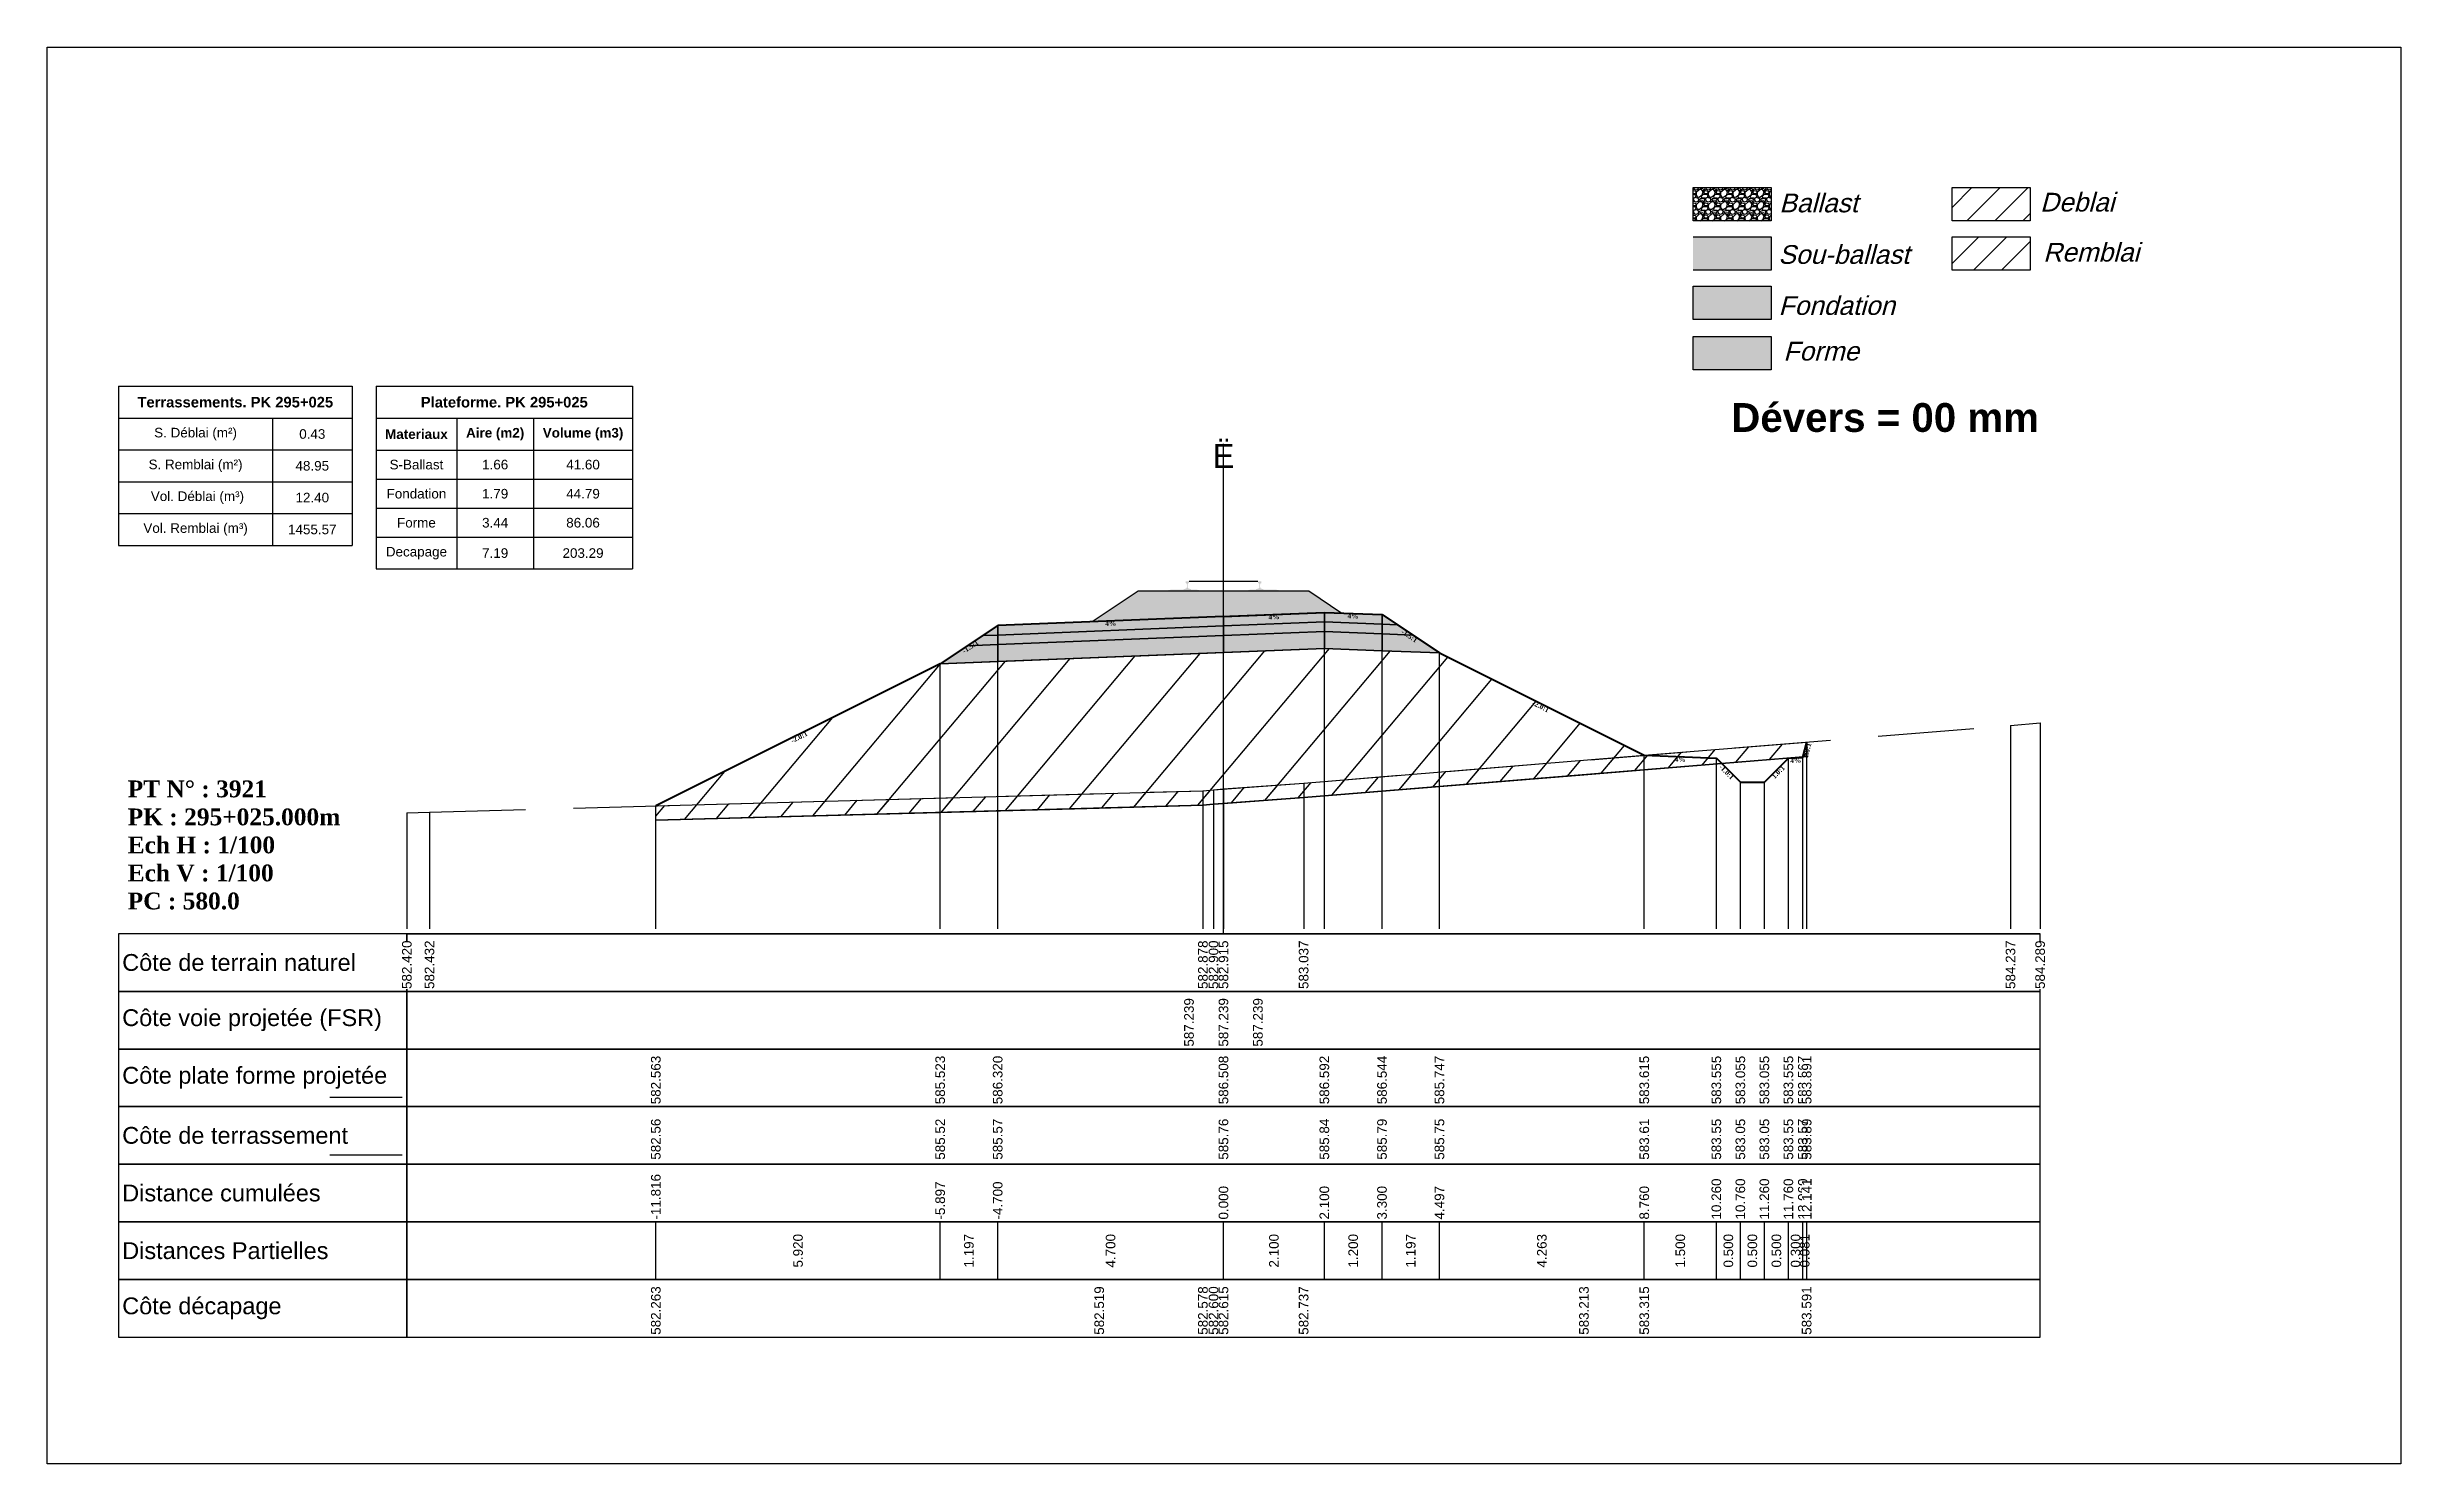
# Model space of a CAD drawing. Header units: millimetres. Extents: x 2762 to 3076, y 916 to 3305.
# Drawn here: x 2873.89 to 2922.89, y 1381.65 to 1411.15 of the extents above; entities that cross this region are included whole.
import ezdxf

# ---------------------------------------------------------------- set-up
doc = ezdxf.new("R2010")
doc.units = ezdxf.units.MM
doc.header["$LTSCALE"] = 2
doc.linetypes.add('CACHE', pattern=[9.525, 6.35, -3.175])
doc.linetypes.add('DASHED', pattern=[0.75, 0.5, -0.25])
for name, color, linetype in [('C-ANNO-TABL', 1, 'Continuous'), ('C-ANNO-TABL-TEXT', 150, 'Continuous'), ('C-ANNO-TABL-TITL', 150, 'Continuous'), ('C-ANNO-TABL-TTBL', 5, 'Continuous'), ('C-ROAD-CORR', 5, 'Continuous'), ('C-ROAD-SCTN', 7, 'Continuous')]:
    doc.layers.add(name, color=color, linetype=linetype)
doc.styles.add('ARIAL', font='arial.ttf')
doc.styles.add('C3D_Etiquette', font='romans.shx')
doc.styles.add('C3D_Profil_Travers', font='romans.shx')
doc.styles.get("Standard").update_dxf_attribs({"font": 'arial.ttf'})

msp = doc.modelspace()

# ---------------------------------------------------------------- texts
at = {"insert": (2908.949, 1403.733), "char_height": 0.6, "attachment_point": 1}
msp.add_mtext_dynamic_manual_height_columns('{\\fArial|b1|i0|c0|p34;Dévers = 00 mm}', width=8.82587, gutter_width=1.25, heights=[0], dxfattribs=at)
at = {"color": 7, "linetype": 'Continuous', "lineweight": -3}
for s, insert, char_height, attachment_point, style in [('{\\fWingdings|b0|i0|c2|p0;Ë}', (2898.38, 1402.384), 0.5, 8, 'C3D_Profil_Travers'), ('{\\fTimes New Roman|b1|i0|c0|p18;PT N° : 3921\\PPK : 295+025.000m\\PEch H : 1/100\\PEch V : 1/100\\PPC : 580.0}', (2875.568, 1393.184), 0.35, 7, 'C3D_Profil_Travers'), ('{\\fArial|b0|i0|c0|p34;Côte de terrain naturel}', (2875.454, 1392.084), 0.35, 4, 'C3D_Etiquette'), ('{\\fArial|b0|i0|c0|p34;Côte plate forme projetée}', (2875.454, 1389.684), 0.35, 4, 'C3D_Etiquette'), ('{\\fArial|b0|i0|c0|p34;Côte de terrassement}', (2875.454, 1388.484), 0.35, 4, 'C3D_Etiquette'), ('{\\fArial|b0|i0|c0|p34;Distance cumulées}', (2875.454, 1387.284), 0.35, 4, 'C3D_Etiquette'), ('{\\fArial|b0|i0|c0|p34;Distances Partielles}', (2875.454, 1386.084), 0.35, 4, 'C3D_Etiquette'), ('{\\fArial|b0|i0|c0|p34;Côte décapage}', (2875.454, 1384.884), 0.35, 4, 'C3D_Etiquette')]:
    msp.add_mtext(s, dxfattribs=dict(at, insert=insert, char_height=char_height, attachment_point=attachment_point, style=style))
at = {"color": 7, "linetype": 'Continuous', "lineweight": -3, "char_height": 0.1, "attachment_point": 2, "style": 'C3D_Etiquette'}
for s, insert, width, rotation in [('{\\fTimes New Roman|b1|i0|c0|p18;4%}', (2896.03, 1399.194), 0.42071, 2.2906), ('{\\fTimes New Roman|b1|i0|c0|p18;4%}', (2899.43, 1399.33), 0.37094, 2.2906), ('{\\fTimes New Roman|b1|i0|c0|p18;4%}', (2901.079, 1399.348), 0.42071, 357.7094), ('{\\fTimes New Roman|b1|i0|c0|p18;-1.5:1}', (2902.276, 1398.926), 0.34598, 326.3099), ('{\\fTimes New Roman|b1|i0|c0|p18;-1.5:1}', (2893.083, 1398.702), 0.34598, 33.6901), ('{\\fTimes New Roman|b1|i0|c0|p18;-2.0:1}', (2905.006, 1397.461), 0.34598, 333.4349), ('{\\fTimes New Roman|b1|i0|c0|p18;-2.0:1}', (2889.525, 1396.823), 0.34598, 26.5651), ('{\\fTimes New Roman|b1|i0|c0|p18;1.0:1}', (2910.484, 1396.512), 0.29446, 75.9638), ('{\\fTimes New Roman|b1|i0|c0|p18;4%}', (2907.889, 1396.365), 0.42071, 357.7094), ('{\\fTimes New Roman|b1|i0|c0|p18;-1.0:1}', (2908.887, 1396.086), 0.34598, 315), ('{\\fTimes New Roman|b1|i0|c0|p18;1.0:1}', (2909.892, 1396.086), 0.29001, 45), ('{\\fTimes New Roman|b1|i0|c0|p18;4%}', (2910.29, 1396.341), 0.37094, 2.2906)]:
    msp.add_mtext(s, dxfattribs=dict(at, insert=insert, width=width, rotation=rotation))
at = {"color": 7, "linetype": 'Continuous', "lineweight": -3, "insert": (2875.454, 1390.884), "char_height": 0.35, "attachment_point": 4}
msp.add_mtext('{\\fArial|b0|i0|c0|p34;Côte voie projetée (FSR)}', dxfattribs=at)
at = {"color": 7, "linetype": 'Continuous', "lineweight": -3, "char_height": 0.2, "rotation": 90, "style": 'C3D_Profil_Travers'}
for s, insert, attachment_point in [('{\\fArial|b0|i0|c0|p34;582.56}', (2886.563, 1387.979), 4), ('{\\fArial|b0|i0|c0|p34;585.52}', (2892.483, 1387.979), 4), ('{\\fArial|b0|i0|c0|p34;585.57}', (2893.68, 1387.979), 4), ('{\\fArial|b0|i0|c0|p34;585.76}', (2898.38, 1387.979), 4), ('{\\fArial|b0|i0|c0|p34;585.84}', (2900.48, 1387.979), 4), ('{\\fArial|b0|i0|c0|p34;585.79}', (2901.68, 1387.979), 4), ('{\\fArial|b0|i0|c0|p34;585.75}', (2902.876, 1387.979), 4), ('{\\fArial|b0|i0|c0|p34;583.61}', (2907.14, 1387.979), 4), ('{\\fArial|b0|i0|c0|p34;583.55}', (2908.64, 1387.979), 4), ('{\\fArial|b0|i0|c0|p34;583.05}', (2909.14, 1387.979), 4), ('{\\fArial|b0|i0|c0|p34;583.05}', (2909.64, 1387.979), 4), ('{\\fArial|b0|i0|c0|p34;583.55}', (2910.14, 1387.979), 4), ('{\\fArial|b0|i0|c0|p34;583.57}', (2910.44, 1387.979), 4), ('{\\fArial|b0|i0|c0|p34;583.89}', (2910.52, 1387.979), 4), ('{\\fArial|b0|i0|c0|p34;5.920}', (2889.523, 1386.084), 5), ('{\\fArial|b0|i0|c0|p34;1.197}', (2893.081, 1386.084), 5), ('{\\fArial|b0|i0|c0|p34;4.700}', (2896.03, 1386.084), 5), ('{\\fArial|b0|i0|c0|p34;2.100}', (2899.43, 1386.084), 5), ('{\\fArial|b0|i0|c0|p34;1.200}', (2901.08, 1386.084), 5), ('{\\fArial|b0|i0|c0|p34;1.197}', (2902.278, 1386.084), 5), ('{\\fArial|b0|i0|c0|p34;4.263}', (2905.008, 1386.084), 5), ('{\\fArial|b0|i0|c0|p34;1.500}', (2907.89, 1386.084), 5), ('{\\fArial|b0|i0|c0|p34;0.500}', (2908.89, 1386.084), 5), ('{\\fArial|b0|i0|c0|p34;0.500}', (2909.39, 1386.084), 5), ('{\\fArial|b0|i0|c0|p34;0.500}', (2909.89, 1386.084), 5), ('{\\fArial|b0|i0|c0|p34;0.300}', (2910.29, 1386.084), 5), ('{\\fArial|b0|i0|c0|p34;0.081}', (2910.48, 1386.084), 5)]:
    msp.add_mtext(s, dxfattribs=dict(at, insert=insert, attachment_point=attachment_point))
at = {"layer": 'C-ANNO-TABL-TEXT', "color": 7, "style": 'ARIAL', "oblique": 15}
for s, p in [('Ballast', (2909.949, 1407.705)), ('Deblai', (2915.379, 1407.721)), ('Sou-ballast', (2909.929, 1406.632)), ('Remblai', (2915.443, 1406.679)), ('Fondation', (2909.934, 1405.569)), ('Forme', (2910.034, 1404.619))]:
    msp.add_text(s, height=0.39, dxfattribs=at).set_placement(p)
at = {"layer": 'C-ANNO-TABL-TEXT', "color": 7, "linetype": 'Continuous', "lineweight": -3, "char_height": 0.2, "attachment_point": 5, "style": 'ARIAL'}
for s, insert in [('{\\fArial|b0|i0|c0|p34;\\C7;0.43}', (2879.411, 1403.088)), ('{\\fArial|b0|i0|c0|p34;\\C7;48.95}', (2879.411, 1402.426)), ('{\\fArial|b0|i0|c0|p34;\\C7;S-Ballast}', (2881.579, 1402.451)), ('{\\fArial|b0|i0|c0|p34;\\C7;1.66}', (2883.218, 1402.451)), ('{\\C18;\\c0;41.60}', (2885.047, 1402.451)), ('{\\fArial|b0|i0|c0|p34;\\C7;Fondation}', (2881.579, 1401.845)), ('{\\fArial|b0|i0|c0|p34;\\C7;1.79}', (2883.218, 1401.845)), ('{\\C18;\\c0;44.79}', (2885.047, 1401.845)), ('{\\fArial|b0|i0|c0|p34;\\C7;12.40}', (2879.411, 1401.764)), ('{\\fArial|b0|i0|c0|p34;\\C7;1455.57}', (2879.411, 1401.101)), ('{\\fArial|b0|i0|c0|p34;\\C7;Forme}', (2881.579, 1401.241)), ('{\\fArial|b0|i0|c0|p34;\\C7;3.44}', (2883.218, 1401.241)), ('{\\C18;\\c0;86.06}', (2885.047, 1401.241)), ('{\\fArial|b0|i0|c0|p34;\\C7;Decapage}', (2881.579, 1400.609)), ('{\\fArial|b0|i0|c0|p34;\\C7;7.19}', (2883.218, 1400.609)), ('{\\C18;\\c0;203.29}', (2885.047, 1400.609))]:
    msp.add_mtext(s, dxfattribs=dict(at, insert=insert))
at = {"layer": 'C-ANNO-TABL-TITL', "color": 7, "linetype": 'Continuous', "lineweight": -3, "attachment_point": 5, "style": 'ARIAL'}
for s, insert, char_height in [('{\\fArial|b1|i0|c0|p34;\\C7;Terrassements. PK 295+025}', (2877.808, 1403.751), 0.22), ('{\\fArial|b1|i0|c0|p34;\\C18;\\c0;Plateforme. PK 295+025}', (2883.408, 1403.75), 0.22), ('{\\fArial|b0|i0|c0|p34;\\C7;S. Déblai (m²) }', (2876.981, 1403.088), 0.2), ('{\\fArial|b1|i0|c0|p34;\\C7;Materiaux   }', (2881.579, 1403.085), 0.2), ('{\\fArial|b1|i0|c0|p34;\\C7;Aire (m2)}', (2883.218, 1403.085), 0.2), ('{\\fArial|b1|i0|c0|p34;\\C7;Volume (m3)}', (2885.047, 1403.085), 0.2), ('{\\fArial|b0|i0|c0|p34;\\C7;S. Remblai (m²) }', (2876.981, 1402.426), 0.2), ('{\\fArial|b0|i0|c0|p34;\\C7; Vol. Déblai (m³) }', (2876.981, 1401.764), 0.2), ('{\\fArial|b0|i0|c0|p34;\\C7;Vol. Remblai (m³)}', (2876.981, 1401.101), 0.2)]:
    msp.add_mtext(s, dxfattribs=dict(at, insert=insert, char_height=char_height))

# ---------------------------------------------------------------- hatches: boundary and pattern name
h = msp.add_hatch(color=11)
h.dxf.hatch_style = 1
h.paths.add_polyline_path([(2909.781, 1407.191), (2908.155, 1407.191), (2908.155, 1406.499), (2909.781, 1406.499)])
h = msp.add_hatch(color=30)
h.dxf.hatch_style = 1
h.paths.add_polyline_path([(2909.781, 1406.164), (2908.155, 1406.164), (2908.155, 1405.472), (2909.781, 1405.472)])
h = msp.add_hatch(color=83)
h.dxf.hatch_style = 1
h.paths.add_polyline_path([(2909.781, 1405.118), (2908.155, 1405.118), (2908.155, 1404.426), (2909.781, 1404.426)])
at = {"linetype": 'Continuous', "lineweight": -3}
msp.add_hatch(color=254, dxfattribs=at).paths.add_polyline_path([(2897.162, 1399.64), (2897.162, 1399.825), (2897.277, 1399.846), (2897.625, 1399.846), (2897.625, 1399.851), (2897.551, 1399.851), (2897.551, 1399.861), (2897.552, 1399.862), (2897.554, 1399.863), (2897.555, 1399.863), (2897.575, 1399.865), (2897.578, 1399.865), (2897.581, 1399.866), (2897.609, 1399.877), (2897.612, 1399.878), (2897.613, 1399.879), (2897.614, 1399.881), (2897.615, 1399.885), (2897.616, 1399.892), (2897.617, 1399.901), (2897.618, 1399.912), (2897.618, 1399.935), (2897.617, 1399.951), (2897.617, 1399.958), (2897.616, 1399.964), (2897.615, 1399.968), (2897.615, 1399.97), (2897.614, 1399.973), (2897.613, 1399.975), (2897.612, 1399.977), (2897.611, 1399.978), (2897.61, 1399.979), (2897.594, 1399.984), (2897.592, 1399.986), (2897.591, 1399.987), (2897.59, 1399.988), (2897.59, 1399.991), (2897.59, 1400.009), (2897.591, 1400.013), (2897.592, 1400.016), (2897.594, 1400.018), (2897.596, 1400.019), (2897.599, 1400.021), (2897.6, 1400.021), (2897.604, 1400.022), (2897.608, 1400.022), (2897.611, 1400.023), (2897.615, 1400.023), (2897.62, 1400.023), (2897.623, 1400.023), (2897.626, 1400.023), (2897.63, 1400.023), (2897.633, 1400.023), (2897.637, 1400.023), (2897.642, 1400.023), (2897.645, 1400.022), (2897.649, 1400.022), (2897.653, 1400.021), (2897.654, 1400.021), (2897.656, 1400.019), (2897.659, 1400.018), (2897.661, 1400.016), (2897.662, 1400.013), (2897.662, 1400.009), (2897.662, 1399.991), (2897.662, 1399.988), (2897.662, 1399.987), (2897.661, 1399.986), (2897.659, 1399.984), (2897.643, 1399.979), (2897.642, 1399.978), (2897.64, 1399.977), (2897.639, 1399.975), (2897.639, 1399.973), (2897.638, 1399.97), (2897.637, 1399.968), (2897.637, 1399.964), (2897.636, 1399.958), (2897.635, 1399.951), (2897.635, 1399.935), (2897.635, 1399.912), (2897.636, 1399.901), (2897.637, 1399.892), (2897.638, 1399.885), (2897.639, 1399.881), (2897.64, 1399.879), (2897.641, 1399.878), (2897.643, 1399.877), (2897.672, 1399.866), (2897.675, 1399.865), (2897.678, 1399.865), (2897.698, 1399.863), (2897.699, 1399.863), (2897.7, 1399.862), (2897.701, 1399.861), (2897.701, 1399.851), (2897.627, 1399.851), (2897.627, 1399.846), (2897.831, 1399.846), (2897.963, 1399.815), (2898.797, 1399.815), (2898.928, 1399.846), (2899.132, 1399.846), (2899.132, 1399.851), (2899.058, 1399.851), (2899.058, 1399.861), (2899.059, 1399.862), (2899.061, 1399.863), (2899.062, 1399.863), (2899.082, 1399.865), (2899.085, 1399.865), (2899.088, 1399.866), (2899.116, 1399.877), (2899.119, 1399.878), (2899.12, 1399.879), (2899.121, 1399.881), (2899.122, 1399.885), (2899.123, 1399.892), (2899.124, 1399.901), (2899.125, 1399.912), (2899.125, 1399.935), (2899.124, 1399.951), (2899.124, 1399.958), (2899.123, 1399.964), (2899.122, 1399.968), (2899.122, 1399.97), (2899.121, 1399.973), (2899.12, 1399.975), (2899.119, 1399.977), (2899.118, 1399.978), (2899.117, 1399.979), (2899.101, 1399.984), (2899.099, 1399.986), (2899.098, 1399.987), (2899.097, 1399.988), (2899.097, 1399.991), (2899.097, 1400.009), (2899.098, 1400.013), (2899.099, 1400.016), (2899.101, 1400.018), (2899.103, 1400.019), (2899.106, 1400.021), (2899.107, 1400.021), (2899.111, 1400.022), (2899.115, 1400.022), (2899.118, 1400.023), (2899.122, 1400.023), (2899.127, 1400.023), (2899.13, 1400.023), (2899.133, 1400.023), (2899.137, 1400.023), (2899.14, 1400.023), (2899.144, 1400.023), (2899.149, 1400.023), (2899.152, 1400.022), (2899.156, 1400.022), (2899.16, 1400.021), (2899.161, 1400.021), (2899.163, 1400.019), (2899.166, 1400.018), (2899.168, 1400.016), (2899.169, 1400.013), (2899.169, 1400.009), (2899.169, 1399.991), (2899.169, 1399.988), (2899.169, 1399.987), (2899.168, 1399.986), (2899.166, 1399.984), (2899.15, 1399.979), (2899.149, 1399.978), (2899.147, 1399.977), (2899.146, 1399.975), (2899.146, 1399.973), (2899.145, 1399.97), (2899.144, 1399.968), (2899.144, 1399.964), (2899.143, 1399.958), (2899.142, 1399.951), (2899.142, 1399.935), (2899.142, 1399.912), (2899.143, 1399.901), (2899.144, 1399.892), (2899.145, 1399.885), (2899.146, 1399.881), (2899.147, 1399.879), (2899.148, 1399.878), (2899.15, 1399.877), (2899.179, 1399.866), (2899.182, 1399.865), (2899.185, 1399.865), (2899.205, 1399.863), (2899.206, 1399.863), (2899.207, 1399.862), (2899.208, 1399.861), (2899.208, 1399.851), (2899.134, 1399.851), (2899.134, 1399.846), (2899.482, 1399.846), (2899.597, 1399.825), (2899.597, 1399.64)])
h = msp.add_hatch(dxfattribs=at)
h.set_pattern_fill('GRAVEL', color=252, scale=0.009, style=0)
h.set_pattern_definition([(228.0128, (2895.811781, 1399.41152), (-1.8288, -2.0574), [0.030755, -3.0447435]), (184.96974, (2895.791207, 1399.38866), (2.743199999, 0.228600013), [0.0527764, -5.2248644]), (132.51045, (2895.738629, 1399.384088), (2.286, -2.5146), [0.0372133, -3.684125]), (267.2737, (2895.649475, 1399.326938), (0.2286, 4.572), [0.0480604, -4.7579794]), (292.83365, (2895.647189, 1399.278932), (-1.143, 2.7432), [0.047127, -4.6655827]), (357.2737, (2895.665477, 1399.235498), (-4.572, 0.2286), [0.0480604, -4.7579794]), (37.69424, (2895.713483, 1399.233212), (-2.9718, -2.286), [0.0635574, -6.2921804]), (72.25533, (2895.763775, 1399.272074), (1.6002, 5.0292), [0.0600048, -5.940473]), (121.42957, (2895.782063, 1399.329224), (-1.8288, 2.9718), [0.048223, -4.774099]), (175.23636, (2895.756917, 1399.370372), (2.5146, -0.2286), [0.055054, -2.697654]), (222.39744, (2895.702053, 1399.374944), (-2.7432, -2.5146), [0.071197, -7.0485095]), (138.81407, (2895.87579, 1399.324652), (-1.6002, 1.3716), [0.0243004, -2.405751]), (171.46923, (2895.857501, 1399.340654), (2.9718, -0.4572), [0.0462314, -4.5769175]), (225, (2895.81178, 1399.34751), (-3e-17, -0.2286), [0.032329, -0.29096]), (203.1986, (2895.79578, 1399.374944), (1.143, 0.4572), [0.01741, -1.723556]), (291.8014, (2895.779777, 1399.368086), (-0.2286, 0.6858), [0.024621, -1.206428]), (30.9638, (2895.78892, 1399.345226), (0.6858, 0.4572), [0.039989, -1.292967]), (161.565, (2895.82321, 1399.3658), (0.4572, -0.2286), [0.028916, -0.693981]), (16.38954, (2895.647189, 1399.368086), (2.286, 0.6858), [0.040508, -4.0102944]), (70.34618, (2895.686051, 1399.379516), (-0.9144, -2.5146), [0.033984, -3.3643994]), (293.1986, (2895.82321, 1399.41152), (-0.4572, 1.143), [0.034819, -1.7061465]), (343.61046, (2895.836927, 1399.379516), (-2.286, 0.6858), [0.040508, -4.0102944]), (339.44395, (2895.64719, 1399.226354), (-1.143, 0.4572), [0.039063, -1.914096]), (294.77514, (2895.683765, 1399.212638), (-1.143, 2.5146), [0.0327305, -3.2403234]), (66.8014, (2895.825497, 1399.18292), (0.4572, 1.143), [0.034819, -1.7061465]), (17.35402, (2895.839213, 1399.214924), (-2.9718, -0.9144), [0.0383204, -3.793714]), (69.44395, (2895.713483, 1399.18292), (-0.4572, -1.143), [0.0195316, -1.933628]), (101.3099, (2895.81178, 1399.18292), (-0.2286, 0.9144), [0.011656, -1.1539795]), (165.9638, (2895.809495, 1399.19435), (0.6858, -0.2286), [0.047127, -0.895415]), (186.009, (2895.763775, 1399.20578), (2.286, 0.2286), [0.043674, -4.323723]), (303.69, (2895.78892, 1399.32465), (-0.2286, 0.4572), [0.032969, -0.79126]), (353.15723, (2895.807209, 1399.29722), (3.8862, -0.4572), [0.05756, -5.698441]), (60.9454, (2895.86436, 1399.290362), (-0.9144, -1.6002), [0.023536, -2.330045]), (90, (2895.8758, 1399.31094), (-0.2286, 0.2286), [0.013716, -0.214884]), (120.25644, (2895.759203, 1399.212638), (0.9144, -1.6002), [0.031758, -3.1440547]), (48.0128, (2895.743201, 1399.24007), (1.8288, 2.0574), [0.06151, -3.0139886]), (0, (2895.78435, 1399.2858), (0.2286, 0.2286), [0.059436, -0.169164]), (325.30485, (2895.843785, 1399.28579), (2.286, -1.6002), [0.036145, -3.5783385]), (254.0546, (2895.873503, 1399.265216), (-0.2286, -0.9144), [0.033285, -1.6309485]), (207.64598, (2895.864359, 1399.233212), (-4.3434, -2.286), [0.054193, -5.365122]), (175.42608, (2895.816353, 1399.208066), (-2.9718, 0.2286), [0.0573327, -5.675926])])
h.paths.add_polyline_path([(2895.647, 1399.183), (2896.605, 1399.821), (2900.155, 1399.821), (2900.844, 1399.362), (2900.48, 1399.376)])
h = msp.add_hatch(color=83, dxfattribs=at)
h.paths.add_polyline_path([(2901.68, 1398.578), (2901.68, 1398.928), (2902.318, 1398.903), (2902.876, 1398.53)])
h.paths.add_polyline_path([(2900.48, 1398.626), (2900.48, 1398.976), (2901.68, 1398.928), (2901.68, 1398.578)])
h.paths.add_polyline_path([(2898.38, 1398.542), (2898.38, 1398.892), (2900.48, 1398.976), (2900.48, 1398.626)])
h.paths.add_polyline_path([(2893.68, 1398.354), (2893.68, 1398.704), (2898.38, 1398.892), (2898.38, 1398.542)])
h.paths.add_polyline_path([(2892.483, 1398.306), (2893.041, 1398.679), (2893.68, 1398.704), (2893.68, 1398.354)])
h = msp.add_hatch(color=30, dxfattribs=at)
h.paths.add_polyline_path([(2901.68, 1398.928), (2901.68, 1399.128), (2901.999, 1399.115), (2902.318, 1398.903)])
h.paths.add_polyline_path([(2900.48, 1398.976), (2900.48, 1399.176), (2901.68, 1399.128), (2901.68, 1398.928)])
h.paths.add_polyline_path([(2898.38, 1398.892), (2898.38, 1399.092), (2900.48, 1399.176), (2900.48, 1398.976)])
h.paths.add_polyline_path([(2893.68, 1398.704), (2893.68, 1398.904), (2898.38, 1399.092), (2898.38, 1398.892)])
h.paths.add_polyline_path([(2893.041, 1398.679), (2893.36, 1398.891), (2893.68, 1398.904), (2893.68, 1398.704)])
h = msp.add_hatch(color=11, dxfattribs=at)
h.paths.add_polyline_path([(2901.68, 1399.128), (2901.68, 1399.328), (2901.999, 1399.115)])
h.paths.add_polyline_path([(2900.48, 1399.176), (2900.48, 1399.376), (2901.68, 1399.328), (2901.68, 1399.128)])
h.paths.add_polyline_path([(2898.38, 1399.092), (2898.38, 1399.292), (2900.48, 1399.376), (2900.48, 1399.176)])
h.paths.add_polyline_path([(2893.68, 1398.904), (2893.68, 1399.104), (2898.38, 1399.292), (2898.38, 1399.092)])
h.paths.add_polyline_path([(2893.36, 1398.891), (2893.68, 1399.104), (2893.68, 1398.904)])
h = msp.add_hatch(dxfattribs=at)
h.set_pattern_fill('_U', color=3, angle=50, style=0, pattern_type=0)
h.set_pattern_definition([(50, (2910.4439, 1396.3684), (-0.766044, 0.642788), [])])
h.paths.add_polyline_path([(2910.444, 1396.368), (2910.52, 1396.675), (2910.52, 1396.375)])
h.paths.add_polyline_path([(2886.563, 1395.047), (2886.563, 1395.347), (2892.483, 1398.306), (2900.48, 1398.626), (2902.876, 1398.53), (2907.14, 1396.399), (2908.64, 1396.339), (2908.748, 1396.23), (2900.049, 1395.52), (2898.173, 1395.384), (2897.952, 1395.362)])
h = msp.add_hatch(dxfattribs=at)
h.set_pattern_fill('_U', color=150, scale=0.5, angle=50, style=0, pattern_type=0)
h.set_pattern_definition([(50, (2910.4439, 1396.36836), (-0.383022, 0.321394), [])])
h.paths.add_polyline_path([(2910.444, 1396.368), (2910.52, 1396.675), (2910.52, 1396.375)])
h.paths.add_polyline_path([(2907.14, 1396.399), (2910.52, 1396.675), (2910.444, 1396.368), (2908.748, 1396.23), (2908.64, 1396.339)])
h.paths.add_polyline_path([(2886.563, 1395.047), (2886.563, 1395.347), (2897.952, 1395.662), (2898.173, 1395.684), (2900.049, 1395.82), (2907.14, 1396.399), (2908.64, 1396.339), (2908.748, 1396.23), (2900.049, 1395.52), (2898.173, 1395.384), (2897.952, 1395.362)])
h = msp.add_hatch(dxfattribs=at)
h.set_pattern_fill('_U', color=1, angle=50, style=0, pattern_type=0)
h.set_pattern_definition([(50, (2908.7483, 1396.23), (-0.76604, 0.6428), [])])
h.paths.add_polyline_path([(2908.748, 1396.23), (2910.444, 1396.368), (2910.44, 1396.351), (2910.14, 1396.339), (2909.64, 1395.839), (2909.14, 1395.839)])

# ---------------------------------------------------------------- linework, layer by layer
for p, q in [((2908.155, 1408.219), (2909.781, 1408.219)), ((2908.155, 1408.219), (2909.781, 1408.219)), ((2908.155, 1407.527), (2908.155, 1408.219)), ((2909.781, 1408.219), (2909.781, 1407.527)), ((2909.781, 1408.219), (2909.781, 1407.527)), ((2913.548, 1408.219), (2915.174, 1408.219)), ((2913.548, 1407.527), (2913.548, 1408.219)), ((2915.174, 1408.219), (2915.174, 1407.527)), ((2909.781, 1407.527), (2908.155, 1407.527)), ((2909.781, 1407.527), (2908.155, 1407.527)), ((2915.174, 1407.527), (2913.548, 1407.527)), ((2908.155, 1407.191), (2909.781, 1407.191)), ((2909.781, 1407.191), (2909.781, 1406.499)), ((2913.548, 1407.191), (2915.174, 1407.191)), ((2913.548, 1406.499), (2913.548, 1407.191)), ((2915.174, 1407.191), (2915.174, 1406.499)), ((2909.781, 1406.499), (2908.155, 1406.499)), ((2915.174, 1406.499), (2913.548, 1406.499)), ((2908.155, 1406.164), (2909.781, 1406.164)), ((2908.155, 1405.472), (2908.155, 1406.164)), ((2909.781, 1406.164), (2909.781, 1405.472)), ((2909.781, 1405.472), (2908.155, 1405.472)), ((2908.155, 1405.118), (2909.781, 1405.118)), ((2908.155, 1404.426), (2908.155, 1405.118)), ((2909.781, 1405.118), (2909.781, 1404.426)), ((2909.781, 1404.426), (2908.155, 1404.426))]:
    msp.add_line(p, q)
at = {"linetype": 'Continuous'}
for p, q in [((2908.158, 1408.172), (2908.155, 1408.173)), ((2908.155, 1408.17), (2908.158, 1408.172)), ((2908.195, 1408.144), (2908.155, 1408.15)), ((2908.155, 1408.104), (2908.205, 1408.098)), ((2908.155, 1408.083), (2908.181, 1408.083)), ((2908.207, 1408.019), (2908.155, 1407.992)), ((2908.158, 1407.918), (2908.155, 1407.919)), ((2908.155, 1407.916), (2908.158, 1407.918)), ((2908.195, 1407.89), (2908.155, 1407.896)), ((2908.155, 1407.85), (2908.205, 1407.844)), ((2908.155, 1407.829), (2908.181, 1407.829)), ((2908.159, 1407.969), (2908.174, 1407.934)), ((2908.16, 1407.969), (2908.176, 1408.005)), ((2908.161, 1408.219), (2908.174, 1408.188)), ((2908.173, 1408.188), (2908.216, 1408.175)), ((2908.173, 1407.934), (2908.216, 1407.921)), ((2908.176, 1408.005), (2908.217, 1408.018)), ((2908.18, 1408.086), (2908.214, 1408.063)), ((2908.18, 1407.832), (2908.214, 1407.809)), ((2908.218, 1408.128), (2908.197, 1408.145)), ((2908.218, 1407.874), (2908.197, 1407.891)), ((2908.204, 1408.088), (2908.217, 1408.111)), ((2908.214, 1408.061), (2908.204, 1408.025)), ((2908.204, 1407.834), (2908.217, 1407.857)), ((2908.214, 1407.807), (2908.204, 1407.771)), ((2908.216, 1408.175), (2908.26, 1408.188)), ((2908.216, 1408.016), (2908.257, 1408.001)), ((2908.216, 1407.921), (2908.26, 1407.934)), ((2908.219, 1408.129), (2908.217, 1408.076)), ((2908.217, 1408.111), (2908.217, 1408.127)), ((2908.217, 1408.076), (2908.237, 1408.028)), ((2908.219, 1407.875), (2908.217, 1407.822)), ((2908.217, 1407.857), (2908.217, 1407.873)), ((2908.217, 1407.822), (2908.237, 1407.774)), ((2908.284, 1408.175), (2908.225, 1408.122)), ((2908.284, 1407.921), (2908.225, 1407.868)), ((2908.237, 1408.025), (2908.29, 1408.022)), ((2908.237, 1407.771), (2908.29, 1407.768)), ((2908.256, 1408.003), (2908.271, 1407.97)), ((2908.26, 1408.187), (2908.271, 1408.219)), ((2908.26, 1407.933), (2908.273, 1407.969)), ((2908.337, 1408.175), (2908.276, 1408.18)), ((2908.337, 1407.921), (2908.276, 1407.926)), ((2908.317, 1407.939), (2908.289, 1407.969)), ((2908.29, 1408.025), (2908.346, 1408.068)), ((2908.29, 1407.969), (2908.298, 1407.989)), ((2908.29, 1407.771), (2908.346, 1407.814)), ((2908.317, 1408.193), (2908.293, 1408.219)), ((2908.346, 1407.989), (2908.298, 1407.984)), ((2908.36, 1408.199), (2908.302, 1408.194)), ((2908.36, 1407.945), (2908.302, 1407.94)), ((2908.324, 1408.033), (2908.369, 1408.083)), ((2908.324, 1407.779), (2908.369, 1407.829)), ((2908.343, 1408.003), (2908.325, 1408.034)), ((2908.343, 1407.749), (2908.325, 1407.78)), ((2908.364, 1408.131), (2908.336, 1408.176)), ((2908.364, 1407.877), (2908.336, 1407.922)), ((2908.405, 1407.999), (2908.341, 1408.004)), ((2908.346, 1408.068), (2908.366, 1408.132)), ((2908.397, 1407.982), (2908.346, 1407.994)), ((2908.346, 1407.814), (2908.366, 1407.878)), ((2908.363, 1408.175), (2908.373, 1408.15)), ((2908.363, 1407.921), (2908.373, 1407.896)), ((2908.382, 1408.183), (2908.364, 1408.176)), ((2908.382, 1407.929), (2908.364, 1407.922)), ((2908.369, 1408.083), (2908.435, 1408.083)), ((2908.369, 1407.829), (2908.435, 1407.829)), ((2908.374, 1408.149), (2908.412, 1408.172)), ((2908.399, 1408.152), (2908.374, 1408.127)), ((2908.374, 1408.127), (2908.394, 1408.096)), ((2908.374, 1407.895), (2908.412, 1407.918)), ((2908.399, 1407.898), (2908.374, 1407.873)), ((2908.374, 1407.873), (2908.394, 1407.842)), ((2908.394, 1408.219), (2908.376, 1408.198)), ((2908.394, 1408.219), (2908.376, 1408.198)), ((2908.399, 1407.97), (2908.376, 1407.944)), ((2908.412, 1408.172), (2908.381, 1408.182)), ((2908.412, 1407.918), (2908.381, 1407.928)), ((2908.395, 1408.106), (2908.459, 1408.098)), ((2908.395, 1407.852), (2908.459, 1407.844)), ((2908.399, 1407.969), (2908.397, 1407.982)), ((2908.449, 1408.144), (2908.399, 1408.151)), ((2908.449, 1408.144), (2908.399, 1408.151)), ((2908.449, 1407.89), (2908.399, 1407.897)), ((2908.461, 1408.019), (2908.408, 1407.991)), ((2908.413, 1407.969), (2908.428, 1407.934)), ((2908.414, 1407.969), (2908.43, 1408.005)), ((2908.415, 1408.219), (2908.428, 1408.188)), ((2908.415, 1408.219), (2908.428, 1408.188)), ((2908.427, 1408.188), (2908.47, 1408.175)), ((2908.427, 1408.188), (2908.47, 1408.175)), ((2908.427, 1407.934), (2908.47, 1407.921)), ((2908.43, 1408.005), (2908.471, 1408.018)), ((2908.434, 1408.086), (2908.468, 1408.063)), ((2908.434, 1407.832), (2908.468, 1407.809)), ((2908.472, 1408.128), (2908.451, 1408.145)), ((2908.472, 1408.128), (2908.451, 1408.145)), ((2908.472, 1407.874), (2908.451, 1407.891)), ((2908.458, 1408.088), (2908.471, 1408.111)), ((2908.468, 1408.061), (2908.458, 1408.025)), ((2908.458, 1407.834), (2908.471, 1407.857)), ((2908.468, 1407.807), (2908.458, 1407.771)), ((2908.47, 1408.175), (2908.514, 1408.188)), ((2908.47, 1408.175), (2908.514, 1408.188)), ((2908.47, 1408.016), (2908.511, 1408.001)), ((2908.47, 1407.921), (2908.514, 1407.934)), ((2908.473, 1408.129), (2908.471, 1408.076)), ((2908.473, 1408.129), (2908.471, 1408.076)), ((2908.471, 1408.111), (2908.471, 1408.127)), ((2908.471, 1408.111), (2908.471, 1408.127)), ((2908.471, 1408.076), (2908.491, 1408.028)), ((2908.473, 1407.875), (2908.471, 1407.822)), ((2908.471, 1407.857), (2908.471, 1407.873)), ((2908.471, 1407.822), (2908.491, 1407.774)), ((2908.538, 1408.175), (2908.479, 1408.122)), ((2908.538, 1408.175), (2908.479, 1408.122)), ((2908.538, 1407.921), (2908.479, 1407.868)), ((2908.491, 1408.025), (2908.544, 1408.022)), ((2908.491, 1407.771), (2908.544, 1407.768)), ((2908.51, 1408.003), (2908.525, 1407.97)), ((2908.514, 1408.187), (2908.525, 1408.219)), ((2908.514, 1408.187), (2908.525, 1408.219)), ((2908.514, 1407.933), (2908.527, 1407.969)), ((2908.591, 1408.175), (2908.53, 1408.18)), ((2908.591, 1408.175), (2908.53, 1408.18)), ((2908.591, 1407.921), (2908.53, 1407.926)), ((2908.571, 1407.939), (2908.543, 1407.969)), ((2908.544, 1408.025), (2908.6, 1408.068)), ((2908.544, 1408.025), (2908.6, 1408.068)), ((2908.544, 1407.969), (2908.552, 1407.989)), ((2908.544, 1407.771), (2908.6, 1407.814)), ((2908.571, 1408.193), (2908.547, 1408.219)), ((2908.571, 1408.193), (2908.547, 1408.219)), ((2908.6, 1407.989), (2908.552, 1407.984)), ((2908.614, 1408.199), (2908.556, 1408.194)), ((2908.614, 1408.199), (2908.556, 1408.194)), ((2908.614, 1407.945), (2908.556, 1407.94)), ((2908.578, 1408.033), (2908.623, 1408.083)), ((2908.578, 1408.033), (2908.623, 1408.083)), ((2908.578, 1407.779), (2908.623, 1407.829)), ((2908.597, 1408.003), (2908.579, 1408.034)), ((2908.597, 1408.003), (2908.579, 1408.034)), ((2908.597, 1407.749), (2908.579, 1407.78)), ((2908.618, 1408.131), (2908.59, 1408.176)), ((2908.618, 1408.131), (2908.59, 1408.176)), ((2908.618, 1407.877), (2908.59, 1407.922)), ((2908.659, 1407.999), (2908.595, 1408.004)), ((2908.659, 1407.999), (2908.595, 1408.004)), ((2908.6, 1408.068), (2908.62, 1408.132)), ((2908.6, 1408.068), (2908.62, 1408.132)), ((2908.651, 1407.982), (2908.6, 1407.994)), ((2908.651, 1407.982), (2908.6, 1407.994)), ((2908.6, 1407.814), (2908.62, 1407.878)), ((2908.617, 1408.175), (2908.627, 1408.15)), ((2908.617, 1408.175), (2908.627, 1408.15)), ((2908.617, 1407.921), (2908.627, 1407.896)), ((2908.636, 1408.183), (2908.618, 1408.176)), ((2908.636, 1408.183), (2908.618, 1408.176)), ((2908.636, 1407.929), (2908.618, 1407.922)), ((2908.623, 1408.083), (2908.689, 1408.083)), ((2908.623, 1408.083), (2908.689, 1408.083)), ((2908.623, 1407.829), (2908.689, 1407.829)), ((2908.628, 1408.149), (2908.666, 1408.172)), ((2908.628, 1408.149), (2908.666, 1408.172)), ((2908.653, 1408.152), (2908.628, 1408.127)), ((2908.653, 1408.152), (2908.628, 1408.127)), ((2908.628, 1408.127), (2908.648, 1408.096)), ((2908.628, 1408.127), (2908.648, 1408.096)), ((2908.628, 1407.895), (2908.666, 1407.918)), ((2908.653, 1407.898), (2908.628, 1407.873)), ((2908.628, 1407.873), (2908.648, 1407.842)), ((2908.648, 1408.219), (2908.63, 1408.198)), ((2908.648, 1408.219), (2908.63, 1408.198)), ((2908.653, 1407.97), (2908.63, 1407.944)), ((2908.653, 1407.97), (2908.63, 1407.944)), ((2908.666, 1408.172), (2908.635, 1408.182)), ((2908.666, 1408.172), (2908.635, 1408.182)), ((2908.666, 1407.918), (2908.635, 1407.928)), ((2908.649, 1408.106), (2908.713, 1408.098)), ((2908.649, 1408.106), (2908.713, 1408.098)), ((2908.649, 1407.852), (2908.713, 1407.844)), ((2908.653, 1407.969), (2908.651, 1407.982)), ((2908.653, 1407.969), (2908.651, 1407.982)), ((2908.703, 1408.144), (2908.653, 1408.151)), ((2908.703, 1408.144), (2908.653, 1408.151)), ((2908.703, 1407.89), (2908.653, 1407.897)), ((2908.715, 1408.019), (2908.662, 1407.991)), ((2908.715, 1408.019), (2908.662, 1407.991)), ((2908.667, 1407.969), (2908.682, 1407.934)), ((2908.667, 1407.969), (2908.682, 1407.934)), ((2908.668, 1407.969), (2908.684, 1408.005)), ((2908.668, 1407.969), (2908.684, 1408.005)), ((2908.669, 1408.219), (2908.682, 1408.188)), ((2908.669, 1408.219), (2908.682, 1408.188)), ((2908.681, 1408.188), (2908.724, 1408.175)), ((2908.681, 1408.188), (2908.724, 1408.175)), ((2908.681, 1407.934), (2908.724, 1407.921)), ((2908.681, 1407.934), (2908.724, 1407.921)), ((2908.684, 1408.005), (2908.725, 1408.018)), ((2908.684, 1408.005), (2908.725, 1408.018)), ((2908.688, 1408.086), (2908.722, 1408.063)), ((2908.688, 1408.086), (2908.722, 1408.063)), ((2908.688, 1407.832), (2908.722, 1407.809)), ((2908.726, 1408.128), (2908.705, 1408.145)), ((2908.726, 1408.128), (2908.705, 1408.145)), ((2908.726, 1407.874), (2908.705, 1407.891)), ((2908.712, 1408.088), (2908.725, 1408.111)), ((2908.712, 1408.088), (2908.725, 1408.111)), ((2908.722, 1408.061), (2908.712, 1408.025)), ((2908.722, 1408.061), (2908.712, 1408.025)), ((2908.712, 1407.834), (2908.725, 1407.857)), ((2908.722, 1407.807), (2908.712, 1407.771)), ((2908.724, 1408.175), (2908.768, 1408.188)), ((2908.724, 1408.175), (2908.768, 1408.188)), ((2908.724, 1408.016), (2908.765, 1408.001)), ((2908.724, 1408.016), (2908.765, 1408.001)), ((2908.724, 1407.921), (2908.768, 1407.934)), ((2908.724, 1407.921), (2908.768, 1407.934)), ((2908.727, 1408.129), (2908.725, 1408.076)), ((2908.727, 1408.129), (2908.725, 1408.076)), ((2908.725, 1408.111), (2908.725, 1408.127)), ((2908.725, 1408.111), (2908.725, 1408.127)), ((2908.725, 1408.076), (2908.745, 1408.028)), ((2908.725, 1408.076), (2908.745, 1408.028)), ((2908.727, 1407.875), (2908.725, 1407.822)), ((2908.725, 1407.857), (2908.725, 1407.873)), ((2908.725, 1407.822), (2908.745, 1407.774)), ((2908.792, 1408.175), (2908.733, 1408.122)), ((2908.792, 1408.175), (2908.733, 1408.122)), ((2908.792, 1407.921), (2908.733, 1407.868)), ((2908.792, 1407.921), (2908.733, 1407.868)), ((2908.745, 1408.025), (2908.798, 1408.022)), ((2908.745, 1408.025), (2908.798, 1408.022)), ((2908.745, 1407.771), (2908.798, 1407.768)), ((2908.764, 1408.003), (2908.779, 1407.97)), ((2908.764, 1408.003), (2908.779, 1407.97)), ((2908.768, 1408.187), (2908.779, 1408.219)), ((2908.768, 1408.187), (2908.779, 1408.219)), ((2908.768, 1407.933), (2908.781, 1407.969)), ((2908.768, 1407.933), (2908.781, 1407.969)), ((2908.845, 1408.175), (2908.784, 1408.18)), ((2908.845, 1408.175), (2908.784, 1408.18)), ((2908.845, 1407.921), (2908.784, 1407.926)), ((2908.845, 1407.921), (2908.784, 1407.926)), ((2908.825, 1407.939), (2908.797, 1407.969)), ((2908.825, 1407.939), (2908.797, 1407.969)), ((2908.798, 1408.025), (2908.854, 1408.068)), ((2908.798, 1408.025), (2908.854, 1408.068)), ((2908.798, 1407.969), (2908.806, 1407.989)), ((2908.798, 1407.969), (2908.806, 1407.989)), ((2908.798, 1407.771), (2908.854, 1407.814)), ((2908.798, 1407.771), (2908.854, 1407.814)), ((2908.825, 1408.193), (2908.801, 1408.219)), ((2908.825, 1408.193), (2908.801, 1408.219)), ((2908.854, 1407.989), (2908.806, 1407.984)), ((2908.854, 1407.989), (2908.806, 1407.984)), ((2908.868, 1408.199), (2908.81, 1408.194)), ((2908.868, 1408.199), (2908.81, 1408.194)), ((2908.868, 1407.945), (2908.81, 1407.94)), ((2908.868, 1407.945), (2908.81, 1407.94)), ((2908.832, 1408.033), (2908.877, 1408.083)), ((2908.832, 1408.033), (2908.877, 1408.083)), ((2908.832, 1407.779), (2908.877, 1407.829)), ((2908.832, 1407.779), (2908.877, 1407.829)), ((2908.851, 1408.003), (2908.833, 1408.034)), ((2908.851, 1408.003), (2908.833, 1408.034)), ((2908.851, 1407.749), (2908.833, 1407.78)), ((2908.872, 1408.131), (2908.844, 1408.176)), ((2908.872, 1408.131), (2908.844, 1408.176)), ((2908.872, 1407.877), (2908.844, 1407.922)), ((2908.872, 1407.877), (2908.844, 1407.922)), ((2908.913, 1407.999), (2908.849, 1408.004)), ((2908.913, 1407.999), (2908.849, 1408.004)), ((2908.854, 1408.068), (2908.874, 1408.132)), ((2908.854, 1408.068), (2908.874, 1408.132)), ((2908.905, 1407.982), (2908.854, 1407.994)), ((2908.905, 1407.982), (2908.854, 1407.994)), ((2908.854, 1407.814), (2908.874, 1407.878)), ((2908.854, 1407.814), (2908.874, 1407.878)), ((2908.871, 1408.175), (2908.881, 1408.15)), ((2908.871, 1408.175), (2908.881, 1408.15)), ((2908.871, 1407.921), (2908.881, 1407.896)), ((2908.871, 1407.921), (2908.881, 1407.896)), ((2908.89, 1408.183), (2908.872, 1408.176)), ((2908.89, 1408.183), (2908.872, 1408.176)), ((2908.89, 1407.929), (2908.872, 1407.922)), ((2908.89, 1407.929), (2908.872, 1407.922)), ((2908.877, 1408.083), (2908.943, 1408.083)), ((2908.877, 1408.083), (2908.943, 1408.083)), ((2908.877, 1407.829), (2908.943, 1407.829)), ((2908.877, 1407.829), (2908.943, 1407.829)), ((2908.882, 1408.149), (2908.92, 1408.172)), ((2908.882, 1408.149), (2908.92, 1408.172)), ((2908.907, 1408.152), (2908.882, 1408.127)), ((2908.907, 1408.152), (2908.882, 1408.127)), ((2908.882, 1408.127), (2908.902, 1408.096)), ((2908.882, 1408.127), (2908.902, 1408.096)), ((2908.882, 1407.895), (2908.92, 1407.918)), ((2908.882, 1407.895), (2908.92, 1407.918)), ((2908.907, 1407.898), (2908.882, 1407.873)), ((2908.907, 1407.898), (2908.882, 1407.873)), ((2908.882, 1407.873), (2908.902, 1407.842)), ((2908.882, 1407.873), (2908.902, 1407.842)), ((2908.902, 1408.219), (2908.884, 1408.198)), ((2908.902, 1408.219), (2908.884, 1408.198)), ((2908.907, 1407.97), (2908.884, 1407.944)), ((2908.907, 1407.97), (2908.884, 1407.944)), ((2908.92, 1408.172), (2908.889, 1408.182)), ((2908.92, 1408.172), (2908.889, 1408.182)), ((2908.92, 1407.918), (2908.889, 1407.928)), ((2908.92, 1407.918), (2908.889, 1407.928)), ((2908.903, 1408.106), (2908.967, 1408.098)), ((2908.903, 1408.106), (2908.967, 1408.098)), ((2908.903, 1407.852), (2908.967, 1407.844)), ((2908.903, 1407.852), (2908.967, 1407.844)), ((2908.907, 1407.969), (2908.905, 1407.982)), ((2908.907, 1407.969), (2908.905, 1407.982)), ((2908.957, 1408.144), (2908.907, 1408.151)), ((2908.957, 1408.144), (2908.907, 1408.151)), ((2908.957, 1407.89), (2908.907, 1407.897)), ((2908.957, 1407.89), (2908.907, 1407.897)), ((2908.969, 1408.019), (2908.916, 1407.991)), ((2908.969, 1408.019), (2908.916, 1407.991)), ((2908.921, 1407.969), (2908.936, 1407.934)), ((2908.921, 1407.969), (2908.936, 1407.934)), ((2908.922, 1407.969), (2908.938, 1408.005)), ((2908.922, 1407.969), (2908.938, 1408.005)), ((2908.923, 1408.219), (2908.936, 1408.188)), ((2908.923, 1408.219), (2908.936, 1408.188)), ((2908.935, 1408.188), (2908.978, 1408.175)), ((2908.935, 1408.188), (2908.978, 1408.175)), ((2908.935, 1407.934), (2908.978, 1407.921)), ((2908.935, 1407.934), (2908.978, 1407.921)), ((2908.938, 1408.005), (2908.979, 1408.018)), ((2908.938, 1408.005), (2908.979, 1408.018)), ((2908.942, 1408.086), (2908.976, 1408.063)), ((2908.942, 1408.086), (2908.976, 1408.063)), ((2908.942, 1407.832), (2908.976, 1407.809)), ((2908.942, 1407.832), (2908.976, 1407.809)), ((2908.98, 1408.128), (2908.959, 1408.145)), ((2908.98, 1408.128), (2908.959, 1408.145)), ((2908.98, 1407.874), (2908.959, 1407.891)), ((2908.98, 1407.874), (2908.959, 1407.891)), ((2908.966, 1408.088), (2908.979, 1408.111)), ((2908.966, 1408.088), (2908.979, 1408.111)), ((2908.976, 1408.061), (2908.966, 1408.025)), ((2908.976, 1408.061), (2908.966, 1408.025)), ((2908.966, 1407.834), (2908.979, 1407.857)), ((2908.966, 1407.834), (2908.979, 1407.857)), ((2908.976, 1407.807), (2908.966, 1407.771)), ((2908.976, 1407.807), (2908.966, 1407.771)), ((2908.978, 1408.175), (2909.022, 1408.188)), ((2908.978, 1408.175), (2909.022, 1408.188)), ((2908.978, 1408.016), (2909.019, 1408.001)), ((2908.978, 1408.016), (2909.019, 1408.001)), ((2908.978, 1407.921), (2909.022, 1407.934)), ((2908.978, 1407.921), (2909.022, 1407.934)), ((2908.981, 1408.129), (2908.979, 1408.076)), ((2908.981, 1408.129), (2908.979, 1408.076)), ((2908.979, 1408.111), (2908.979, 1408.127)), ((2908.979, 1408.111), (2908.979, 1408.127)), ((2908.979, 1408.076), (2908.999, 1408.028)), ((2908.979, 1408.076), (2908.999, 1408.028)), ((2908.981, 1407.875), (2908.979, 1407.822)), ((2908.981, 1407.875), (2908.979, 1407.822)), ((2908.979, 1407.857), (2908.979, 1407.873)), ((2908.979, 1407.857), (2908.979, 1407.873)), ((2908.979, 1407.822), (2908.999, 1407.774)), ((2908.979, 1407.822), (2908.999, 1407.774)), ((2909.046, 1408.175), (2908.987, 1408.122)), ((2909.046, 1408.175), (2908.987, 1408.122)), ((2909.046, 1407.921), (2908.987, 1407.868)), ((2909.046, 1407.921), (2908.987, 1407.868)), ((2908.999, 1408.025), (2909.052, 1408.022)), ((2908.999, 1408.025), (2909.052, 1408.022)), ((2908.999, 1407.771), (2909.052, 1407.768)), ((2908.999, 1407.771), (2909.052, 1407.768)), ((2909.018, 1408.003), (2909.033, 1407.97)), ((2909.018, 1408.003), (2909.033, 1407.97)), ((2909.022, 1408.187), (2909.033, 1408.219)), ((2909.022, 1408.187), (2909.033, 1408.219)), ((2909.022, 1407.933), (2909.035, 1407.969)), ((2909.022, 1407.933), (2909.035, 1407.969)), ((2909.099, 1408.175), (2909.038, 1408.18)), ((2909.099, 1408.175), (2909.038, 1408.18)), ((2909.099, 1407.921), (2909.038, 1407.926)), ((2909.099, 1407.921), (2909.038, 1407.926)), ((2909.079, 1407.939), (2909.051, 1407.969)), ((2909.079, 1407.939), (2909.051, 1407.969)), ((2909.052, 1408.025), (2909.108, 1408.068)), ((2909.052, 1408.025), (2909.108, 1408.068)), ((2909.052, 1407.969), (2909.06, 1407.989)), ((2909.052, 1407.969), (2909.06, 1407.989)), ((2909.052, 1407.771), (2909.108, 1407.814)), ((2909.052, 1407.771), (2909.108, 1407.814)), ((2909.079, 1408.193), (2909.055, 1408.219)), ((2909.079, 1408.193), (2909.055, 1408.219)), ((2909.108, 1407.989), (2909.06, 1407.984)), ((2909.108, 1407.989), (2909.06, 1407.984)), ((2909.122, 1408.199), (2909.064, 1408.194)), ((2909.122, 1408.199), (2909.064, 1408.194)), ((2909.122, 1407.945), (2909.064, 1407.94)), ((2909.122, 1407.945), (2909.064, 1407.94)), ((2909.086, 1408.033), (2909.131, 1408.083)), ((2909.086, 1408.033), (2909.131, 1408.083)), ((2909.086, 1407.779), (2909.131, 1407.829)), ((2909.086, 1407.779), (2909.131, 1407.829)), ((2909.105, 1408.003), (2909.087, 1408.034)), ((2909.105, 1408.003), (2909.087, 1408.034)), ((2909.105, 1407.749), (2909.087, 1407.78)), ((2909.105, 1407.749), (2909.087, 1407.78)), ((2909.126, 1408.131), (2909.098, 1408.176)), ((2909.126, 1408.131), (2909.098, 1408.176)), ((2909.126, 1407.877), (2909.098, 1407.922)), ((2909.126, 1407.877), (2909.098, 1407.922)), ((2909.167, 1407.999), (2909.103, 1408.004)), ((2909.167, 1407.999), (2909.103, 1408.004)), ((2909.108, 1408.068), (2909.128, 1408.132)), ((2909.108, 1408.068), (2909.128, 1408.132)), ((2909.159, 1407.982), (2909.108, 1407.994)), ((2909.159, 1407.982), (2909.108, 1407.994)), ((2909.108, 1407.814), (2909.128, 1407.878)), ((2909.108, 1407.814), (2909.128, 1407.878)), ((2909.125, 1408.175), (2909.135, 1408.15)), ((2909.125, 1408.175), (2909.135, 1408.15)), ((2909.125, 1407.921), (2909.135, 1407.896)), ((2909.125, 1407.921), (2909.135, 1407.896)), ((2909.144, 1408.183), (2909.126, 1408.176)), ((2909.144, 1408.183), (2909.126, 1408.176)), ((2909.144, 1407.929), (2909.126, 1407.922)), ((2909.144, 1407.929), (2909.126, 1407.922)), ((2909.131, 1408.083), (2909.197, 1408.083)), ((2909.131, 1408.083), (2909.197, 1408.083)), ((2909.131, 1407.829), (2909.197, 1407.829)), ((2909.131, 1407.829), (2909.197, 1407.829)), ((2909.136, 1408.149), (2909.174, 1408.172)), ((2909.136, 1408.149), (2909.174, 1408.172)), ((2909.161, 1408.152), (2909.136, 1408.127)), ((2909.161, 1408.152), (2909.136, 1408.127)), ((2909.136, 1408.127), (2909.156, 1408.096)), ((2909.136, 1408.127), (2909.156, 1408.096)), ((2909.136, 1407.895), (2909.174, 1407.918)), ((2909.136, 1407.895), (2909.174, 1407.918)), ((2909.161, 1407.898), (2909.136, 1407.873)), ((2909.161, 1407.898), (2909.136, 1407.873)), ((2909.136, 1407.873), (2909.156, 1407.842)), ((2909.136, 1407.873), (2909.156, 1407.842)), ((2909.156, 1408.219), (2909.138, 1408.198)), ((2909.156, 1408.219), (2909.138, 1408.198)), ((2909.161, 1407.97), (2909.138, 1407.944)), ((2909.161, 1407.97), (2909.138, 1407.944)), ((2909.174, 1408.172), (2909.143, 1408.182)), ((2909.174, 1408.172), (2909.143, 1408.182)), ((2909.174, 1407.918), (2909.143, 1407.928)), ((2909.174, 1407.918), (2909.143, 1407.928)), ((2909.157, 1408.106), (2909.221, 1408.098)), ((2909.157, 1408.106), (2909.221, 1408.098)), ((2909.157, 1407.852), (2909.221, 1407.844)), ((2909.157, 1407.852), (2909.221, 1407.844)), ((2909.161, 1407.969), (2909.159, 1407.982)), ((2909.161, 1407.969), (2909.159, 1407.982)), ((2909.211, 1408.144), (2909.161, 1408.151)), ((2909.211, 1408.144), (2909.161, 1408.151)), ((2909.211, 1407.89), (2909.161, 1407.897)), ((2909.211, 1407.89), (2909.161, 1407.897)), ((2909.223, 1408.019), (2909.17, 1407.991)), ((2909.223, 1408.019), (2909.17, 1407.991)), ((2909.175, 1407.969), (2909.19, 1407.934)), ((2909.175, 1407.969), (2909.19, 1407.934)), ((2909.176, 1407.969), (2909.192, 1408.005)), ((2909.176, 1407.969), (2909.192, 1408.005)), ((2909.177, 1408.219), (2909.19, 1408.188)), ((2909.177, 1408.219), (2909.19, 1408.188)), ((2909.189, 1408.188), (2909.232, 1408.175)), ((2909.189, 1408.188), (2909.232, 1408.175)), ((2909.189, 1407.934), (2909.232, 1407.921)), ((2909.189, 1407.934), (2909.232, 1407.921)), ((2909.192, 1408.005), (2909.233, 1408.018)), ((2909.192, 1408.005), (2909.233, 1408.018)), ((2909.196, 1408.086), (2909.23, 1408.063)), ((2909.196, 1408.086), (2909.23, 1408.063)), ((2909.196, 1407.832), (2909.23, 1407.809)), ((2909.196, 1407.832), (2909.23, 1407.809)), ((2909.234, 1408.128), (2909.213, 1408.145)), ((2909.234, 1408.128), (2909.213, 1408.145)), ((2909.234, 1407.874), (2909.213, 1407.891)), ((2909.234, 1407.874), (2909.213, 1407.891)), ((2909.22, 1408.088), (2909.233, 1408.111)), ((2909.22, 1408.088), (2909.233, 1408.111)), ((2909.23, 1408.061), (2909.22, 1408.025)), ((2909.23, 1408.061), (2909.22, 1408.025)), ((2909.22, 1407.834), (2909.233, 1407.857)), ((2909.22, 1407.834), (2909.233, 1407.857)), ((2909.23, 1407.807), (2909.22, 1407.771)), ((2909.23, 1407.807), (2909.22, 1407.771)), ((2909.232, 1408.175), (2909.276, 1408.188)), ((2909.232, 1408.175), (2909.276, 1408.188)), ((2909.232, 1408.016), (2909.273, 1408.001)), ((2909.232, 1408.016), (2909.273, 1408.001)), ((2909.232, 1407.921), (2909.276, 1407.934)), ((2909.232, 1407.921), (2909.276, 1407.934)), ((2909.235, 1408.129), (2909.233, 1408.076)), ((2909.235, 1408.129), (2909.233, 1408.076)), ((2909.233, 1408.111), (2909.233, 1408.127)), ((2909.233, 1408.111), (2909.233, 1408.127)), ((2909.233, 1408.076), (2909.253, 1408.028)), ((2909.233, 1408.076), (2909.253, 1408.028)), ((2909.235, 1407.875), (2909.233, 1407.822)), ((2909.235, 1407.875), (2909.233, 1407.822)), ((2909.233, 1407.857), (2909.233, 1407.873)), ((2909.233, 1407.857), (2909.233, 1407.873)), ((2909.233, 1407.822), (2909.253, 1407.774)), ((2909.233, 1407.822), (2909.253, 1407.774)), ((2909.3, 1408.175), (2909.241, 1408.122)), ((2909.3, 1408.175), (2909.241, 1408.122)), ((2909.3, 1407.921), (2909.241, 1407.868)), ((2909.3, 1407.921), (2909.241, 1407.868)), ((2909.253, 1408.025), (2909.306, 1408.022)), ((2909.253, 1408.025), (2909.306, 1408.022)), ((2909.253, 1407.771), (2909.306, 1407.768)), ((2909.253, 1407.771), (2909.306, 1407.768)), ((2909.272, 1408.003), (2909.287, 1407.97)), ((2909.272, 1408.003), (2909.287, 1407.97)), ((2909.276, 1408.187), (2909.287, 1408.219)), ((2909.276, 1408.187), (2909.287, 1408.219)), ((2909.276, 1407.933), (2909.289, 1407.969)), ((2909.276, 1407.933), (2909.289, 1407.969)), ((2909.353, 1408.175), (2909.292, 1408.18)), ((2909.353, 1408.175), (2909.292, 1408.18)), ((2909.353, 1407.921), (2909.292, 1407.926)), ((2909.353, 1407.921), (2909.292, 1407.926)), ((2909.333, 1407.939), (2909.305, 1407.969)), ((2909.333, 1407.939), (2909.305, 1407.969)), ((2909.306, 1408.025), (2909.362, 1408.068)), ((2909.306, 1408.025), (2909.362, 1408.068)), ((2909.306, 1407.969), (2909.314, 1407.989)), ((2909.306, 1407.969), (2909.314, 1407.989)), ((2909.306, 1407.771), (2909.362, 1407.814)), ((2909.306, 1407.771), (2909.362, 1407.814)), ((2909.333, 1408.193), (2909.309, 1408.219)), ((2909.333, 1408.193), (2909.309, 1408.219)), ((2909.362, 1407.989), (2909.314, 1407.984)), ((2909.362, 1407.989), (2909.314, 1407.984)), ((2909.376, 1408.199), (2909.318, 1408.194)), ((2909.376, 1408.199), (2909.318, 1408.194)), ((2909.376, 1407.945), (2909.318, 1407.94)), ((2909.376, 1407.945), (2909.318, 1407.94)), ((2909.34, 1408.033), (2909.385, 1408.083)), ((2909.34, 1408.033), (2909.385, 1408.083)), ((2909.34, 1407.779), (2909.385, 1407.829)), ((2909.34, 1407.779), (2909.385, 1407.829)), ((2909.359, 1408.003), (2909.341, 1408.034)), ((2909.359, 1408.003), (2909.341, 1408.034)), ((2909.359, 1407.749), (2909.341, 1407.78)), ((2909.359, 1407.749), (2909.341, 1407.78)), ((2909.38, 1408.131), (2909.352, 1408.176)), ((2909.38, 1408.131), (2909.352, 1408.176)), ((2909.38, 1407.877), (2909.352, 1407.922)), ((2909.38, 1407.877), (2909.352, 1407.922)), ((2909.421, 1407.999), (2909.357, 1408.004)), ((2909.421, 1407.999), (2909.357, 1408.004)), ((2909.362, 1408.068), (2909.382, 1408.132)), ((2909.362, 1408.068), (2909.382, 1408.132)), ((2909.413, 1407.982), (2909.362, 1407.994)), ((2909.413, 1407.982), (2909.362, 1407.994)), ((2909.362, 1407.814), (2909.382, 1407.878)), ((2909.362, 1407.814), (2909.382, 1407.878)), ((2909.379, 1408.175), (2909.389, 1408.15)), ((2909.379, 1408.175), (2909.389, 1408.15)), ((2909.379, 1407.921), (2909.389, 1407.896)), ((2909.379, 1407.921), (2909.389, 1407.896)), ((2909.398, 1408.183), (2909.38, 1408.176)), ((2909.398, 1408.183), (2909.38, 1408.176)), ((2909.398, 1407.929), (2909.38, 1407.922)), ((2909.398, 1407.929), (2909.38, 1407.922)), ((2909.385, 1408.083), (2909.451, 1408.083)), ((2909.385, 1408.083), (2909.451, 1408.083)), ((2909.385, 1407.829), (2909.451, 1407.829)), ((2909.385, 1407.829), (2909.451, 1407.829)), ((2909.39, 1408.149), (2909.428, 1408.172)), ((2909.39, 1408.149), (2909.428, 1408.172)), ((2909.415, 1408.152), (2909.39, 1408.127)), ((2909.415, 1408.152), (2909.39, 1408.127)), ((2909.39, 1408.127), (2909.41, 1408.096)), ((2909.39, 1408.127), (2909.41, 1408.096)), ((2909.39, 1407.895), (2909.428, 1407.918)), ((2909.39, 1407.895), (2909.428, 1407.918)), ((2909.415, 1407.898), (2909.39, 1407.873)), ((2909.415, 1407.898), (2909.39, 1407.873)), ((2909.39, 1407.873), (2909.41, 1407.842)), ((2909.39, 1407.873), (2909.41, 1407.842)), ((2909.41, 1408.219), (2909.392, 1408.198)), ((2909.41, 1408.219), (2909.392, 1408.198)), ((2909.415, 1407.97), (2909.392, 1407.944)), ((2909.415, 1407.97), (2909.392, 1407.944)), ((2909.428, 1408.172), (2909.397, 1408.182)), ((2909.428, 1408.172), (2909.397, 1408.182)), ((2909.428, 1407.918), (2909.397, 1407.928)), ((2909.428, 1407.918), (2909.397, 1407.928)), ((2909.411, 1408.106), (2909.475, 1408.098)), ((2909.411, 1408.106), (2909.475, 1408.098)), ((2909.411, 1407.852), (2909.475, 1407.844)), ((2909.411, 1407.852), (2909.475, 1407.844)), ((2909.415, 1407.969), (2909.413, 1407.982)), ((2909.415, 1407.969), (2909.413, 1407.982)), ((2909.465, 1408.144), (2909.415, 1408.151)), ((2909.465, 1408.144), (2909.415, 1408.151)), ((2909.465, 1407.89), (2909.415, 1407.897)), ((2909.465, 1407.89), (2909.415, 1407.897)), ((2909.477, 1408.019), (2909.424, 1407.991)), ((2909.477, 1408.019), (2909.424, 1407.991)), ((2909.429, 1407.969), (2909.444, 1407.934)), ((2909.429, 1407.969), (2909.444, 1407.934)), ((2909.43, 1407.969), (2909.446, 1408.005)), ((2909.43, 1407.969), (2909.446, 1408.005)), ((2909.431, 1408.219), (2909.444, 1408.188)), ((2909.431, 1408.219), (2909.444, 1408.188)), ((2909.443, 1408.188), (2909.486, 1408.175)), ((2909.443, 1408.188), (2909.486, 1408.175)), ((2909.443, 1407.934), (2909.486, 1407.921)), ((2909.443, 1407.934), (2909.486, 1407.921)), ((2909.446, 1408.005), (2909.487, 1408.018)), ((2909.446, 1408.005), (2909.487, 1408.018)), ((2909.45, 1408.086), (2909.484, 1408.063)), ((2909.45, 1408.086), (2909.484, 1408.063)), ((2909.45, 1407.832), (2909.484, 1407.809)), ((2909.45, 1407.832), (2909.484, 1407.809)), ((2909.488, 1408.128), (2909.467, 1408.145)), ((2909.488, 1408.128), (2909.467, 1408.145)), ((2909.488, 1407.874), (2909.467, 1407.891)), ((2909.488, 1407.874), (2909.467, 1407.891)), ((2909.474, 1408.088), (2909.487, 1408.111)), ((2909.474, 1408.088), (2909.487, 1408.111)), ((2909.484, 1408.061), (2909.474, 1408.025)), ((2909.484, 1408.061), (2909.474, 1408.025)), ((2909.474, 1407.834), (2909.487, 1407.857)), ((2909.474, 1407.834), (2909.487, 1407.857)), ((2909.484, 1407.807), (2909.474, 1407.771)), ((2909.484, 1407.807), (2909.474, 1407.771)), ((2909.486, 1408.175), (2909.53, 1408.188)), ((2909.486, 1408.175), (2909.53, 1408.188)), ((2909.486, 1408.016), (2909.527, 1408.001)), ((2909.486, 1408.016), (2909.527, 1408.001)), ((2909.486, 1407.921), (2909.53, 1407.934)), ((2909.486, 1407.921), (2909.53, 1407.934)), ((2909.489, 1408.129), (2909.487, 1408.076)), ((2909.489, 1408.129), (2909.487, 1408.076)), ((2909.487, 1408.111), (2909.487, 1408.127)), ((2909.487, 1408.111), (2909.487, 1408.127)), ((2909.487, 1408.076), (2909.507, 1408.028)), ((2909.487, 1408.076), (2909.507, 1408.028)), ((2909.489, 1407.875), (2909.487, 1407.822)), ((2909.489, 1407.875), (2909.487, 1407.822)), ((2909.487, 1407.857), (2909.487, 1407.873)), ((2909.487, 1407.857), (2909.487, 1407.873)), ((2909.487, 1407.822), (2909.507, 1407.774)), ((2909.487, 1407.822), (2909.507, 1407.774)), ((2909.554, 1408.175), (2909.495, 1408.122)), ((2909.554, 1408.175), (2909.495, 1408.122)), ((2909.554, 1407.921), (2909.495, 1407.868)), ((2909.554, 1407.921), (2909.495, 1407.868)), ((2909.507, 1408.025), (2909.56, 1408.022)), ((2909.507, 1408.025), (2909.56, 1408.022)), ((2909.507, 1407.771), (2909.56, 1407.768)), ((2909.507, 1407.771), (2909.56, 1407.768)), ((2909.526, 1408.003), (2909.541, 1407.97)), ((2909.526, 1408.003), (2909.541, 1407.97)), ((2909.53, 1408.187), (2909.541, 1408.219)), ((2909.53, 1408.187), (2909.541, 1408.219)), ((2909.53, 1407.933), (2909.543, 1407.969)), ((2909.53, 1407.933), (2909.543, 1407.969)), ((2909.607, 1408.175), (2909.546, 1408.18)), ((2909.607, 1408.175), (2909.546, 1408.18)), ((2909.607, 1407.921), (2909.546, 1407.926)), ((2909.607, 1407.921), (2909.546, 1407.926)), ((2909.587, 1407.939), (2909.559, 1407.969)), ((2909.587, 1407.939), (2909.559, 1407.969)), ((2909.56, 1408.025), (2909.616, 1408.068)), ((2909.56, 1408.025), (2909.616, 1408.068)), ((2909.56, 1407.969), (2909.568, 1407.989)), ((2909.56, 1407.969), (2909.568, 1407.989)), ((2909.56, 1407.771), (2909.616, 1407.814)), ((2909.56, 1407.771), (2909.616, 1407.814)), ((2909.587, 1408.193), (2909.563, 1408.219)), ((2909.587, 1408.193), (2909.563, 1408.219)), ((2909.616, 1407.989), (2909.568, 1407.984)), ((2909.616, 1407.989), (2909.568, 1407.984)), ((2909.63, 1408.199), (2909.572, 1408.194)), ((2909.63, 1408.199), (2909.572, 1408.194)), ((2909.63, 1407.945), (2909.572, 1407.94)), ((2909.63, 1407.945), (2909.572, 1407.94)), ((2909.594, 1408.033), (2909.639, 1408.083)), ((2909.594, 1408.033), (2909.639, 1408.083)), ((2909.594, 1407.779), (2909.639, 1407.829)), ((2909.594, 1407.779), (2909.639, 1407.829)), ((2909.613, 1408.003), (2909.595, 1408.034)), ((2909.613, 1408.003), (2909.595, 1408.034)), ((2909.613, 1407.749), (2909.595, 1407.78)), ((2909.613, 1407.749), (2909.595, 1407.78)), ((2909.634, 1408.131), (2909.606, 1408.176)), ((2909.634, 1408.131), (2909.606, 1408.176)), ((2909.634, 1407.877), (2909.606, 1407.922)), ((2909.634, 1407.877), (2909.606, 1407.922)), ((2909.675, 1407.999), (2909.611, 1408.004)), ((2909.675, 1407.999), (2909.611, 1408.004)), ((2909.616, 1408.068), (2909.636, 1408.132)), ((2909.616, 1408.068), (2909.636, 1408.132)), ((2909.667, 1407.982), (2909.616, 1407.994)), ((2909.667, 1407.982), (2909.616, 1407.994)), ((2909.616, 1407.814), (2909.636, 1407.878)), ((2909.616, 1407.814), (2909.636, 1407.878)), ((2909.633, 1408.175), (2909.643, 1408.15)), ((2909.633, 1408.175), (2909.643, 1408.15)), ((2909.633, 1407.921), (2909.643, 1407.896)), ((2909.633, 1407.921), (2909.643, 1407.896)), ((2909.652, 1408.183), (2909.634, 1408.176)), ((2909.652, 1408.183), (2909.634, 1408.176)), ((2909.652, 1407.929), (2909.634, 1407.922)), ((2909.652, 1407.929), (2909.634, 1407.922)), ((2909.639, 1408.083), (2909.705, 1408.083)), ((2909.639, 1408.083), (2909.705, 1408.083)), ((2909.639, 1407.829), (2909.705, 1407.829)), ((2909.639, 1407.829), (2909.705, 1407.829)), ((2909.644, 1408.149), (2909.682, 1408.172)), ((2909.644, 1408.149), (2909.682, 1408.172)), ((2909.669, 1408.152), (2909.644, 1408.127)), ((2909.669, 1408.152), (2909.644, 1408.127)), ((2909.644, 1408.127), (2909.664, 1408.096)), ((2909.644, 1408.127), (2909.664, 1408.096)), ((2909.644, 1407.895), (2909.682, 1407.918)), ((2909.644, 1407.895), (2909.682, 1407.918)), ((2909.669, 1407.898), (2909.644, 1407.873)), ((2909.669, 1407.898), (2909.644, 1407.873)), ((2909.644, 1407.873), (2909.664, 1407.842)), ((2909.644, 1407.873), (2909.664, 1407.842)), ((2909.664, 1408.219), (2909.646, 1408.198)), ((2909.664, 1408.219), (2909.646, 1408.198)), ((2909.669, 1407.97), (2909.646, 1407.944)), ((2909.669, 1407.97), (2909.646, 1407.944)), ((2909.682, 1408.172), (2909.651, 1408.182)), ((2909.682, 1408.172), (2909.651, 1408.182)), ((2909.682, 1407.918), (2909.651, 1407.928)), ((2909.682, 1407.918), (2909.651, 1407.928)), ((2909.665, 1408.106), (2909.729, 1408.098)), ((2909.665, 1408.106), (2909.729, 1408.098)), ((2909.665, 1407.852), (2909.729, 1407.844)), ((2909.665, 1407.852), (2909.729, 1407.844)), ((2909.669, 1407.969), (2909.667, 1407.982)), ((2909.669, 1407.969), (2909.667, 1407.982)), ((2909.719, 1408.144), (2909.669, 1408.151)), ((2909.719, 1408.144), (2909.669, 1408.151)), ((2909.719, 1407.89), (2909.669, 1407.897)), ((2909.719, 1407.89), (2909.669, 1407.897)), ((2909.731, 1408.019), (2909.678, 1407.991)), ((2909.731, 1408.019), (2909.678, 1407.991)), ((2909.683, 1407.969), (2909.698, 1407.934)), ((2909.683, 1407.969), (2909.698, 1407.934)), ((2909.684, 1407.969), (2909.7, 1408.005)), ((2909.684, 1407.969), (2909.7, 1408.005)), ((2909.685, 1408.219), (2909.698, 1408.188)), ((2909.685, 1408.219), (2909.698, 1408.188)), ((2909.697, 1408.188), (2909.74, 1408.175)), ((2909.697, 1408.188), (2909.74, 1408.175)), ((2909.697, 1407.934), (2909.74, 1407.921)), ((2909.697, 1407.934), (2909.74, 1407.921)), ((2909.7, 1408.005), (2909.741, 1408.018)), ((2909.7, 1408.005), (2909.741, 1408.018)), ((2909.704, 1408.086), (2909.738, 1408.063)), ((2909.704, 1408.086), (2909.738, 1408.063)), ((2909.704, 1407.832), (2909.738, 1407.809)), ((2909.704, 1407.832), (2909.738, 1407.809)), ((2909.742, 1408.128), (2909.721, 1408.145)), ((2909.742, 1408.128), (2909.721, 1408.145)), ((2909.742, 1407.874), (2909.721, 1407.891)), ((2909.742, 1407.874), (2909.721, 1407.891)), ((2909.728, 1408.088), (2909.741, 1408.111)), ((2909.728, 1408.088), (2909.741, 1408.111)), ((2909.738, 1408.061), (2909.728, 1408.025)), ((2909.738, 1408.061), (2909.728, 1408.025)), ((2909.728, 1407.834), (2909.741, 1407.857)), ((2909.728, 1407.834), (2909.741, 1407.857)), ((2909.738, 1407.807), (2909.728, 1407.771)), ((2909.738, 1407.807), (2909.728, 1407.771)), ((2909.74, 1408.175), (2909.781, 1408.187)), ((2909.74, 1408.175), (2909.781, 1408.187)), ((2909.74, 1408.016), (2909.781, 1408.001)), ((2909.74, 1408.016), (2909.781, 1408.001)), ((2909.74, 1407.921), (2909.781, 1407.933)), ((2909.74, 1407.921), (2909.781, 1407.933)), ((2909.743, 1408.129), (2909.741, 1408.076)), ((2909.743, 1408.129), (2909.741, 1408.076)), ((2909.741, 1408.111), (2909.741, 1408.127)), ((2909.741, 1408.111), (2909.741, 1408.127)), ((2909.741, 1408.076), (2909.761, 1408.028)), ((2909.741, 1408.076), (2909.761, 1408.028)), ((2909.743, 1407.875), (2909.741, 1407.822)), ((2909.743, 1407.875), (2909.741, 1407.822)), ((2909.741, 1407.857), (2909.741, 1407.873)), ((2909.741, 1407.857), (2909.741, 1407.873)), ((2909.741, 1407.822), (2909.761, 1407.774)), ((2909.741, 1407.822), (2909.761, 1407.774)), ((2909.781, 1408.151), (2909.749, 1408.122)), ((2909.781, 1408.151), (2909.749, 1408.122)), ((2909.781, 1407.897), (2909.749, 1407.868)), ((2909.781, 1407.897), (2909.749, 1407.868)), ((2909.761, 1408.025), (2909.781, 1408.024)), ((2909.761, 1408.025), (2909.781, 1408.024)), ((2909.761, 1407.771), (2909.781, 1407.77)), ((2909.761, 1407.771), (2909.781, 1407.77)), ((2909.78, 1408.003), (2909.781, 1408)), ((2909.78, 1408.003), (2909.781, 1408)), ((2908.207, 1407.765), (2908.155, 1407.738)), ((2908.158, 1407.664), (2908.155, 1407.665)), ((2908.155, 1407.662), (2908.158, 1407.664)), ((2908.195, 1407.636), (2908.155, 1407.642)), ((2908.155, 1407.596), (2908.205, 1407.59)), ((2908.155, 1407.575), (2908.181, 1407.575)), ((2908.159, 1407.715), (2908.174, 1407.68)), ((2908.16, 1407.715), (2908.176, 1407.751)), ((2908.173, 1407.68), (2908.216, 1407.667)), ((2908.176, 1407.751), (2908.217, 1407.764)), ((2908.18, 1407.578), (2908.214, 1407.555)), ((2908.218, 1407.62), (2908.197, 1407.637)), ((2908.204, 1407.58), (2908.217, 1407.603)), ((2908.214, 1407.553), (2908.206, 1407.527)), ((2908.216, 1407.762), (2908.257, 1407.747)), ((2908.216, 1407.667), (2908.26, 1407.68)), ((2908.219, 1407.621), (2908.217, 1407.568)), ((2908.217, 1407.603), (2908.217, 1407.619)), ((2908.217, 1407.568), (2908.235, 1407.527)), ((2908.284, 1407.667), (2908.225, 1407.614)), ((2908.256, 1407.749), (2908.271, 1407.716)), ((2908.26, 1407.679), (2908.273, 1407.715)), ((2908.337, 1407.667), (2908.276, 1407.672)), ((2908.317, 1407.685), (2908.289, 1407.715)), ((2908.29, 1407.715), (2908.298, 1407.735)), ((2908.346, 1407.735), (2908.298, 1407.73)), ((2908.36, 1407.691), (2908.302, 1407.686)), ((2908.302, 1407.527), (2908.346, 1407.56)), ((2908.325, 1407.527), (2908.369, 1407.575)), ((2908.364, 1407.623), (2908.336, 1407.668)), ((2908.405, 1407.745), (2908.341, 1407.75)), ((2908.397, 1407.728), (2908.346, 1407.74)), ((2908.346, 1407.56), (2908.366, 1407.624)), ((2908.363, 1407.667), (2908.373, 1407.642)), ((2908.382, 1407.675), (2908.364, 1407.668)), ((2908.369, 1407.575), (2908.435, 1407.575)), ((2908.374, 1407.641), (2908.412, 1407.664)), ((2908.399, 1407.644), (2908.374, 1407.619)), ((2908.374, 1407.619), (2908.394, 1407.588)), ((2908.399, 1407.716), (2908.376, 1407.69)), ((2908.412, 1407.664), (2908.381, 1407.674)), ((2908.395, 1407.598), (2908.459, 1407.59)), ((2908.399, 1407.715), (2908.397, 1407.728)), ((2908.449, 1407.636), (2908.399, 1407.643)), ((2908.461, 1407.765), (2908.408, 1407.737)), ((2908.413, 1407.715), (2908.428, 1407.68)), ((2908.414, 1407.715), (2908.43, 1407.751)), ((2908.427, 1407.68), (2908.47, 1407.667)), ((2908.43, 1407.751), (2908.471, 1407.764)), ((2908.434, 1407.578), (2908.468, 1407.555)), ((2908.472, 1407.62), (2908.451, 1407.637)), ((2908.458, 1407.58), (2908.471, 1407.603)), ((2908.468, 1407.553), (2908.46, 1407.527)), ((2908.47, 1407.762), (2908.511, 1407.747)), ((2908.47, 1407.667), (2908.514, 1407.68)), ((2908.473, 1407.621), (2908.471, 1407.568)), ((2908.471, 1407.603), (2908.471, 1407.619)), ((2908.471, 1407.568), (2908.489, 1407.527)), ((2908.538, 1407.667), (2908.479, 1407.614)), ((2908.51, 1407.749), (2908.525, 1407.716)), ((2908.514, 1407.679), (2908.527, 1407.715)), ((2908.591, 1407.667), (2908.53, 1407.672)), ((2908.571, 1407.685), (2908.543, 1407.715)), ((2908.544, 1407.715), (2908.552, 1407.735)), ((2908.6, 1407.735), (2908.552, 1407.73)), ((2908.614, 1407.691), (2908.556, 1407.686)), ((2908.556, 1407.527), (2908.6, 1407.56)), ((2908.579, 1407.527), (2908.623, 1407.575)), ((2908.618, 1407.623), (2908.59, 1407.668)), ((2908.659, 1407.745), (2908.595, 1407.75)), ((2908.651, 1407.728), (2908.6, 1407.74)), ((2908.6, 1407.56), (2908.62, 1407.624)), ((2908.617, 1407.667), (2908.627, 1407.642)), ((2908.636, 1407.675), (2908.618, 1407.668)), ((2908.623, 1407.575), (2908.689, 1407.575)), ((2908.628, 1407.641), (2908.666, 1407.664)), ((2908.653, 1407.644), (2908.628, 1407.619)), ((2908.628, 1407.619), (2908.648, 1407.588)), ((2908.653, 1407.716), (2908.63, 1407.69)), ((2908.666, 1407.664), (2908.635, 1407.674)), ((2908.649, 1407.598), (2908.713, 1407.59)), ((2908.653, 1407.715), (2908.651, 1407.728)), ((2908.703, 1407.636), (2908.653, 1407.643)), ((2908.715, 1407.765), (2908.662, 1407.737)), ((2908.667, 1407.715), (2908.682, 1407.68)), ((2908.668, 1407.715), (2908.684, 1407.751)), ((2908.681, 1407.68), (2908.724, 1407.667)), ((2908.684, 1407.751), (2908.725, 1407.764)), ((2908.688, 1407.578), (2908.722, 1407.555)), ((2908.726, 1407.62), (2908.705, 1407.637)), ((2908.712, 1407.58), (2908.725, 1407.603)), ((2908.722, 1407.553), (2908.714, 1407.527)), ((2908.724, 1407.762), (2908.765, 1407.747)), ((2908.724, 1407.667), (2908.768, 1407.68)), ((2908.727, 1407.621), (2908.725, 1407.568)), ((2908.725, 1407.603), (2908.725, 1407.619)), ((2908.725, 1407.568), (2908.743, 1407.527)), ((2908.792, 1407.667), (2908.733, 1407.614)), ((2908.764, 1407.749), (2908.779, 1407.716)), ((2908.768, 1407.679), (2908.781, 1407.715)), ((2908.845, 1407.667), (2908.784, 1407.672)), ((2908.825, 1407.685), (2908.797, 1407.715)), ((2908.798, 1407.715), (2908.806, 1407.735)), ((2908.854, 1407.735), (2908.806, 1407.73)), ((2908.868, 1407.691), (2908.81, 1407.686)), ((2908.81, 1407.527), (2908.854, 1407.56)), ((2908.833, 1407.527), (2908.877, 1407.575)), ((2908.872, 1407.623), (2908.844, 1407.668)), ((2908.913, 1407.745), (2908.849, 1407.75)), ((2908.913, 1407.745), (2908.849, 1407.75)), ((2908.905, 1407.728), (2908.854, 1407.74)), ((2908.905, 1407.728), (2908.854, 1407.74)), ((2908.854, 1407.56), (2908.874, 1407.624)), ((2908.871, 1407.667), (2908.881, 1407.642)), ((2908.89, 1407.675), (2908.872, 1407.668)), ((2908.877, 1407.575), (2908.943, 1407.575)), ((2908.882, 1407.641), (2908.92, 1407.664)), ((2908.907, 1407.644), (2908.882, 1407.619)), ((2908.882, 1407.619), (2908.902, 1407.588)), ((2908.907, 1407.716), (2908.884, 1407.69)), ((2908.92, 1407.664), (2908.889, 1407.674)), ((2908.903, 1407.598), (2908.967, 1407.59)), ((2908.907, 1407.715), (2908.905, 1407.728)), ((2908.907, 1407.715), (2908.905, 1407.728)), ((2908.957, 1407.636), (2908.907, 1407.643)), ((2908.969, 1407.765), (2908.916, 1407.737)), ((2908.969, 1407.765), (2908.916, 1407.737)), ((2908.921, 1407.715), (2908.936, 1407.68)), ((2908.921, 1407.715), (2908.936, 1407.68)), ((2908.922, 1407.715), (2908.938, 1407.751)), ((2908.922, 1407.715), (2908.938, 1407.751)), ((2908.935, 1407.68), (2908.978, 1407.667)), ((2908.935, 1407.68), (2908.978, 1407.667)), ((2908.938, 1407.751), (2908.979, 1407.764)), ((2908.938, 1407.751), (2908.979, 1407.764)), ((2908.942, 1407.578), (2908.976, 1407.555)), ((2908.98, 1407.62), (2908.959, 1407.637)), ((2908.966, 1407.58), (2908.979, 1407.603)), ((2908.976, 1407.553), (2908.968, 1407.527)), ((2908.978, 1407.762), (2909.019, 1407.747)), ((2908.978, 1407.762), (2909.019, 1407.747)), ((2908.978, 1407.667), (2909.022, 1407.68)), ((2908.978, 1407.667), (2909.022, 1407.68)), ((2908.981, 1407.621), (2908.979, 1407.568)), ((2908.979, 1407.603), (2908.979, 1407.619)), ((2908.979, 1407.568), (2908.997, 1407.527)), ((2909.046, 1407.667), (2908.987, 1407.614)), ((2909.046, 1407.667), (2908.987, 1407.614)), ((2909.018, 1407.749), (2909.033, 1407.716)), ((2909.018, 1407.749), (2909.033, 1407.716)), ((2909.022, 1407.679), (2909.035, 1407.715)), ((2909.022, 1407.679), (2909.035, 1407.715)), ((2909.099, 1407.667), (2909.038, 1407.672)), ((2909.099, 1407.667), (2909.038, 1407.672)), ((2909.079, 1407.685), (2909.051, 1407.715)), ((2909.079, 1407.685), (2909.051, 1407.715)), ((2909.052, 1407.715), (2909.06, 1407.735)), ((2909.052, 1407.715), (2909.06, 1407.735)), ((2909.108, 1407.735), (2909.06, 1407.73)), ((2909.108, 1407.735), (2909.06, 1407.73)), ((2909.122, 1407.691), (2909.064, 1407.686)), ((2909.122, 1407.691), (2909.064, 1407.686)), ((2909.064, 1407.527), (2909.108, 1407.56)), ((2909.064, 1407.527), (2909.108, 1407.56)), ((2909.087, 1407.527), (2909.131, 1407.575)), ((2909.087, 1407.527), (2909.131, 1407.575)), ((2909.126, 1407.623), (2909.098, 1407.668)), ((2909.126, 1407.623), (2909.098, 1407.668)), ((2909.167, 1407.745), (2909.103, 1407.75)), ((2909.167, 1407.745), (2909.103, 1407.75)), ((2909.159, 1407.728), (2909.108, 1407.74)), ((2909.159, 1407.728), (2909.108, 1407.74)), ((2909.108, 1407.56), (2909.128, 1407.624)), ((2909.108, 1407.56), (2909.128, 1407.624)), ((2909.125, 1407.667), (2909.135, 1407.642)), ((2909.125, 1407.667), (2909.135, 1407.642)), ((2909.144, 1407.675), (2909.126, 1407.668)), ((2909.144, 1407.675), (2909.126, 1407.668)), ((2909.131, 1407.575), (2909.197, 1407.575)), ((2909.131, 1407.575), (2909.197, 1407.575)), ((2909.136, 1407.641), (2909.174, 1407.664)), ((2909.136, 1407.641), (2909.174, 1407.664)), ((2909.161, 1407.644), (2909.136, 1407.619)), ((2909.161, 1407.644), (2909.136, 1407.619)), ((2909.136, 1407.619), (2909.156, 1407.588)), ((2909.136, 1407.619), (2909.156, 1407.588)), ((2909.161, 1407.716), (2909.138, 1407.69)), ((2909.161, 1407.716), (2909.138, 1407.69)), ((2909.174, 1407.664), (2909.143, 1407.674)), ((2909.174, 1407.664), (2909.143, 1407.674)), ((2909.157, 1407.598), (2909.221, 1407.59)), ((2909.157, 1407.598), (2909.221, 1407.59)), ((2909.161, 1407.715), (2909.159, 1407.728)), ((2909.161, 1407.715), (2909.159, 1407.728)), ((2909.211, 1407.636), (2909.161, 1407.643)), ((2909.211, 1407.636), (2909.161, 1407.643)), ((2909.223, 1407.765), (2909.17, 1407.737)), ((2909.223, 1407.765), (2909.17, 1407.737)), ((2909.175, 1407.715), (2909.19, 1407.68)), ((2909.175, 1407.715), (2909.19, 1407.68)), ((2909.176, 1407.715), (2909.192, 1407.751)), ((2909.176, 1407.715), (2909.192, 1407.751)), ((2909.189, 1407.68), (2909.232, 1407.667)), ((2909.189, 1407.68), (2909.232, 1407.667)), ((2909.192, 1407.751), (2909.233, 1407.764)), ((2909.192, 1407.751), (2909.233, 1407.764)), ((2909.196, 1407.578), (2909.23, 1407.555)), ((2909.196, 1407.578), (2909.23, 1407.555)), ((2909.234, 1407.62), (2909.213, 1407.637)), ((2909.234, 1407.62), (2909.213, 1407.637)), ((2909.22, 1407.58), (2909.233, 1407.603)), ((2909.22, 1407.58), (2909.233, 1407.603)), ((2909.23, 1407.553), (2909.222, 1407.527)), ((2909.23, 1407.553), (2909.222, 1407.527)), ((2909.232, 1407.762), (2909.273, 1407.747)), ((2909.232, 1407.762), (2909.273, 1407.747)), ((2909.232, 1407.667), (2909.276, 1407.68)), ((2909.232, 1407.667), (2909.276, 1407.68)), ((2909.235, 1407.621), (2909.233, 1407.568)), ((2909.235, 1407.621), (2909.233, 1407.568)), ((2909.233, 1407.603), (2909.233, 1407.619)), ((2909.233, 1407.603), (2909.233, 1407.619)), ((2909.233, 1407.568), (2909.251, 1407.527)), ((2909.233, 1407.568), (2909.251, 1407.527)), ((2909.3, 1407.667), (2909.241, 1407.614)), ((2909.3, 1407.667), (2909.241, 1407.614)), ((2909.272, 1407.749), (2909.287, 1407.716)), ((2909.272, 1407.749), (2909.287, 1407.716)), ((2909.276, 1407.679), (2909.289, 1407.715)), ((2909.276, 1407.679), (2909.289, 1407.715)), ((2909.353, 1407.667), (2909.292, 1407.672)), ((2909.353, 1407.667), (2909.292, 1407.672)), ((2909.333, 1407.685), (2909.305, 1407.715)), ((2909.333, 1407.685), (2909.305, 1407.715)), ((2909.306, 1407.715), (2909.314, 1407.735)), ((2909.306, 1407.715), (2909.314, 1407.735)), ((2909.362, 1407.735), (2909.314, 1407.73)), ((2909.362, 1407.735), (2909.314, 1407.73)), ((2909.376, 1407.691), (2909.318, 1407.686)), ((2909.376, 1407.691), (2909.318, 1407.686)), ((2909.318, 1407.527), (2909.362, 1407.56)), ((2909.318, 1407.527), (2909.362, 1407.56)), ((2909.341, 1407.527), (2909.385, 1407.575)), ((2909.341, 1407.527), (2909.385, 1407.575)), ((2909.38, 1407.623), (2909.352, 1407.668)), ((2909.38, 1407.623), (2909.352, 1407.668)), ((2909.421, 1407.745), (2909.357, 1407.75)), ((2909.421, 1407.745), (2909.357, 1407.75)), ((2909.413, 1407.728), (2909.362, 1407.74)), ((2909.413, 1407.728), (2909.362, 1407.74)), ((2909.362, 1407.56), (2909.382, 1407.624)), ((2909.362, 1407.56), (2909.382, 1407.624)), ((2909.379, 1407.667), (2909.389, 1407.642)), ((2909.379, 1407.667), (2909.389, 1407.642)), ((2909.398, 1407.675), (2909.38, 1407.668)), ((2909.398, 1407.675), (2909.38, 1407.668)), ((2909.385, 1407.575), (2909.451, 1407.575)), ((2909.385, 1407.575), (2909.451, 1407.575)), ((2909.39, 1407.641), (2909.428, 1407.664)), ((2909.39, 1407.641), (2909.428, 1407.664)), ((2909.415, 1407.644), (2909.39, 1407.619)), ((2909.415, 1407.644), (2909.39, 1407.619)), ((2909.39, 1407.619), (2909.41, 1407.588)), ((2909.39, 1407.619), (2909.41, 1407.588)), ((2909.415, 1407.716), (2909.392, 1407.69)), ((2909.415, 1407.716), (2909.392, 1407.69)), ((2909.428, 1407.664), (2909.397, 1407.674)), ((2909.428, 1407.664), (2909.397, 1407.674)), ((2909.411, 1407.598), (2909.475, 1407.59)), ((2909.411, 1407.598), (2909.475, 1407.59)), ((2909.415, 1407.715), (2909.413, 1407.728)), ((2909.415, 1407.715), (2909.413, 1407.728)), ((2909.465, 1407.636), (2909.415, 1407.643)), ((2909.465, 1407.636), (2909.415, 1407.643)), ((2909.477, 1407.765), (2909.424, 1407.737)), ((2909.477, 1407.765), (2909.424, 1407.737)), ((2909.429, 1407.715), (2909.444, 1407.68)), ((2909.429, 1407.715), (2909.444, 1407.68)), ((2909.43, 1407.715), (2909.446, 1407.751)), ((2909.43, 1407.715), (2909.446, 1407.751)), ((2909.443, 1407.68), (2909.486, 1407.667)), ((2909.443, 1407.68), (2909.486, 1407.667)), ((2909.446, 1407.751), (2909.487, 1407.764)), ((2909.446, 1407.751), (2909.487, 1407.764)), ((2909.45, 1407.578), (2909.484, 1407.555)), ((2909.45, 1407.578), (2909.484, 1407.555)), ((2909.488, 1407.62), (2909.467, 1407.637)), ((2909.488, 1407.62), (2909.467, 1407.637)), ((2909.474, 1407.58), (2909.487, 1407.603)), ((2909.474, 1407.58), (2909.487, 1407.603)), ((2909.484, 1407.553), (2909.476, 1407.527)), ((2909.484, 1407.553), (2909.476, 1407.527)), ((2909.486, 1407.762), (2909.527, 1407.747)), ((2909.486, 1407.762), (2909.527, 1407.747)), ((2909.486, 1407.667), (2909.53, 1407.68)), ((2909.486, 1407.667), (2909.53, 1407.68)), ((2909.489, 1407.621), (2909.487, 1407.568)), ((2909.489, 1407.621), (2909.487, 1407.568)), ((2909.487, 1407.603), (2909.487, 1407.619)), ((2909.487, 1407.603), (2909.487, 1407.619)), ((2909.487, 1407.568), (2909.505, 1407.527)), ((2909.487, 1407.568), (2909.505, 1407.527)), ((2909.554, 1407.667), (2909.495, 1407.614)), ((2909.554, 1407.667), (2909.495, 1407.614)), ((2909.526, 1407.749), (2909.541, 1407.716)), ((2909.526, 1407.749), (2909.541, 1407.716)), ((2909.53, 1407.679), (2909.543, 1407.715)), ((2909.53, 1407.679), (2909.543, 1407.715)), ((2909.607, 1407.667), (2909.546, 1407.672)), ((2909.607, 1407.667), (2909.546, 1407.672)), ((2909.587, 1407.685), (2909.559, 1407.715)), ((2909.587, 1407.685), (2909.559, 1407.715)), ((2909.56, 1407.715), (2909.568, 1407.735)), ((2909.56, 1407.715), (2909.568, 1407.735)), ((2909.616, 1407.735), (2909.568, 1407.73)), ((2909.616, 1407.735), (2909.568, 1407.73)), ((2909.63, 1407.691), (2909.572, 1407.686)), ((2909.63, 1407.691), (2909.572, 1407.686)), ((2909.572, 1407.527), (2909.616, 1407.56)), ((2909.572, 1407.527), (2909.616, 1407.56)), ((2909.595, 1407.527), (2909.639, 1407.575)), ((2909.595, 1407.527), (2909.639, 1407.575)), ((2909.634, 1407.623), (2909.606, 1407.668)), ((2909.634, 1407.623), (2909.606, 1407.668)), ((2909.675, 1407.745), (2909.611, 1407.75)), ((2909.675, 1407.745), (2909.611, 1407.75)), ((2909.667, 1407.728), (2909.616, 1407.74)), ((2909.667, 1407.728), (2909.616, 1407.74)), ((2909.616, 1407.56), (2909.636, 1407.624)), ((2909.616, 1407.56), (2909.636, 1407.624)), ((2909.633, 1407.667), (2909.643, 1407.642)), ((2909.633, 1407.667), (2909.643, 1407.642)), ((2909.652, 1407.675), (2909.634, 1407.668)), ((2909.652, 1407.675), (2909.634, 1407.668)), ((2909.639, 1407.575), (2909.705, 1407.575)), ((2909.639, 1407.575), (2909.705, 1407.575)), ((2909.644, 1407.641), (2909.682, 1407.664)), ((2909.644, 1407.641), (2909.682, 1407.664)), ((2909.669, 1407.644), (2909.644, 1407.619)), ((2909.669, 1407.644), (2909.644, 1407.619)), ((2909.644, 1407.619), (2909.664, 1407.588)), ((2909.644, 1407.619), (2909.664, 1407.588)), ((2909.669, 1407.716), (2909.646, 1407.69)), ((2909.669, 1407.716), (2909.646, 1407.69)), ((2909.682, 1407.664), (2909.651, 1407.674)), ((2909.682, 1407.664), (2909.651, 1407.674)), ((2909.665, 1407.598), (2909.729, 1407.59)), ((2909.665, 1407.598), (2909.729, 1407.59)), ((2909.669, 1407.715), (2909.667, 1407.728)), ((2909.669, 1407.715), (2909.667, 1407.728)), ((2909.719, 1407.636), (2909.669, 1407.643)), ((2909.719, 1407.636), (2909.669, 1407.643)), ((2909.731, 1407.765), (2909.678, 1407.737)), ((2909.731, 1407.765), (2909.678, 1407.737)), ((2909.683, 1407.715), (2909.698, 1407.68)), ((2909.683, 1407.715), (2909.698, 1407.68)), ((2909.684, 1407.715), (2909.7, 1407.751)), ((2909.684, 1407.715), (2909.7, 1407.751)), ((2909.697, 1407.68), (2909.74, 1407.667)), ((2909.697, 1407.68), (2909.74, 1407.667)), ((2909.7, 1407.751), (2909.741, 1407.764)), ((2909.7, 1407.751), (2909.741, 1407.764)), ((2909.704, 1407.578), (2909.738, 1407.555)), ((2909.704, 1407.578), (2909.738, 1407.555)), ((2909.742, 1407.62), (2909.721, 1407.637)), ((2909.742, 1407.62), (2909.721, 1407.637)), ((2909.728, 1407.58), (2909.741, 1407.603)), ((2909.728, 1407.58), (2909.741, 1407.603)), ((2909.738, 1407.553), (2909.73, 1407.527)), ((2909.738, 1407.553), (2909.73, 1407.527)), ((2909.74, 1407.762), (2909.781, 1407.747)), ((2909.74, 1407.762), (2909.781, 1407.747)), ((2909.74, 1407.667), (2909.781, 1407.679)), ((2909.74, 1407.667), (2909.781, 1407.679)), ((2909.743, 1407.621), (2909.741, 1407.568)), ((2909.743, 1407.621), (2909.741, 1407.568)), ((2909.741, 1407.603), (2909.741, 1407.619)), ((2909.741, 1407.603), (2909.741, 1407.619)), ((2909.741, 1407.568), (2909.759, 1407.527)), ((2909.741, 1407.568), (2909.759, 1407.527)), ((2909.781, 1407.643), (2909.749, 1407.614)), ((2909.781, 1407.643), (2909.749, 1407.614)), ((2909.78, 1407.749), (2909.781, 1407.746)), ((2909.78, 1407.749), (2909.781, 1407.746))]:
    msp.add_line(p, q, dxfattribs=at)
at = {"color": 1, "linetype": 'Continuous'}
for p, q in [((2913.548, 1407.806), (2913.96, 1408.219)), ((2913.852, 1407.527), (2914.544, 1408.219)), ((2914.436, 1407.527), (2915.127, 1408.219)), ((2915.019, 1407.527), (2915.174, 1407.682))]:
    msp.add_line(p, q, dxfattribs=at)
at = {"color": 3, "linetype": 'Continuous'}
for p, q in [((2913.548, 1406.639), (2914.1, 1407.191)), ((2913.992, 1406.499), (2914.684, 1407.191)), ((2914.576, 1406.499), (2915.174, 1407.098)), ((2915.159, 1406.499), (2915.174, 1406.514))]:
    msp.add_line(p, q, dxfattribs=at)
at = {"color": 7, "linetype": 'Continuous', "lineweight": -3}
for p, q in [((2898.38, 1392.684), (2898.38, 1402.884)), ((2881.379, 1392.684), (2915.381, 1392.684)), ((2886.563, 1385.484), (2886.563, 1386.684)), ((2892.483, 1385.484), (2892.483, 1386.684)), ((2892.483, 1385.484), (2892.483, 1386.684)), ((2893.68, 1385.484), (2893.68, 1386.684)), ((2893.68, 1385.484), (2893.68, 1386.684)), ((2898.38, 1385.484), (2898.38, 1386.684)), ((2898.38, 1385.484), (2898.38, 1386.684)), ((2900.48, 1385.484), (2900.48, 1386.684)), ((2900.48, 1385.484), (2900.48, 1386.684)), ((2901.68, 1385.484), (2901.68, 1386.684)), ((2901.68, 1385.484), (2901.68, 1386.684)), ((2902.876, 1385.484), (2902.876, 1386.684)), ((2902.876, 1385.484), (2902.876, 1386.684)), ((2907.14, 1385.484), (2907.14, 1386.684)), ((2907.14, 1385.484), (2907.14, 1386.684)), ((2908.64, 1385.484), (2908.64, 1386.684)), ((2908.64, 1385.484), (2908.64, 1386.684)), ((2909.14, 1385.484), (2909.14, 1386.684)), ((2909.14, 1385.484), (2909.14, 1386.684)), ((2909.64, 1385.484), (2909.64, 1386.684)), ((2909.64, 1385.484), (2909.64, 1386.684)), ((2910.14, 1385.484), (2910.14, 1386.684)), ((2910.14, 1385.484), (2910.14, 1386.684)), ((2910.44, 1385.484), (2910.44, 1386.684)), ((2910.44, 1385.484), (2910.44, 1386.684)), ((2910.52, 1385.484), (2910.52, 1386.684))]:
    msp.add_line(p, q, dxfattribs=at)
at = {"color": 251, "linetype": 'Continuous', "lineweight": -3}
for p, q in [((2895.647, 1399.183), (2896.605, 1399.821)), ((2896.605, 1399.821), (2900.155, 1399.821)), ((2900.155, 1399.821), (2900.844, 1399.362)), ((2893.36, 1398.891), (2893.68, 1399.104)), ((2893.68, 1399.104), (2898.38, 1399.292)), ((2893.68, 1398.904), (2893.68, 1399.104)), ((2893.68, 1399.104), (2893.68, 1398.904)), ((2898.38, 1399.092), (2893.68, 1398.904)), ((2900.48, 1399.376), (2895.647, 1399.183)), ((2898.38, 1399.292), (2900.48, 1399.376)), ((2898.38, 1399.092), (2898.38, 1399.292)), ((2898.38, 1399.292), (2898.38, 1399.092)), ((2900.48, 1399.176), (2898.38, 1399.092)), ((2900.844, 1399.362), (2900.48, 1399.376)), ((2900.48, 1399.176), (2900.48, 1399.376)), ((2900.48, 1399.376), (2901.68, 1399.328)), ((2900.48, 1399.376), (2900.48, 1399.176)), ((2901.68, 1399.128), (2900.48, 1399.176)), ((2901.68, 1399.128), (2901.68, 1399.328)), ((2901.68, 1399.328), (2901.999, 1399.115)), ((2901.68, 1399.328), (2901.68, 1399.128)), ((2901.999, 1399.115), (2901.68, 1399.128)), ((2893.68, 1398.904), (2893.36, 1398.891))]:
    msp.add_line(p, q, dxfattribs=at)
at = {"color": 53, "linetype": 'Continuous', "lineweight": -3}
for p, q in [((2893.68, 1398.904), (2898.38, 1399.092)), ((2898.38, 1399.092), (2900.48, 1399.176)), ((2898.38, 1398.892), (2898.38, 1399.092)), ((2898.38, 1399.092), (2898.38, 1398.892)), ((2900.48, 1398.976), (2898.38, 1398.892)), ((2898.38, 1398.892), (2900.48, 1398.976)), ((2900.48, 1398.976), (2900.48, 1399.176)), ((2900.48, 1399.176), (2901.68, 1399.128)), ((2900.48, 1399.176), (2900.48, 1398.976)), ((2901.68, 1398.928), (2900.48, 1398.976)), ((2900.48, 1398.626), (2900.48, 1398.976)), ((2900.48, 1398.976), (2901.68, 1398.928)), ((2900.48, 1398.976), (2900.48, 1398.626)), ((2901.68, 1398.928), (2901.68, 1399.128)), ((2901.68, 1399.128), (2901.999, 1399.115)), ((2901.68, 1399.128), (2901.68, 1398.928)), ((2901.999, 1399.115), (2902.318, 1398.903)), ((2892.483, 1398.306), (2893.041, 1398.679)), ((2893.041, 1398.679), (2893.36, 1398.891)), ((2893.68, 1398.704), (2893.041, 1398.679)), ((2893.041, 1398.679), (2893.68, 1398.704)), ((2893.36, 1398.891), (2893.68, 1398.904)), ((2893.68, 1398.704), (2893.68, 1398.904)), ((2893.68, 1398.904), (2893.68, 1398.704)), ((2898.38, 1398.892), (2893.68, 1398.704)), ((2893.68, 1398.704), (2898.38, 1398.892)), ((2893.68, 1398.354), (2893.68, 1398.704)), ((2893.68, 1398.704), (2893.68, 1398.354)), ((2898.38, 1398.542), (2893.68, 1398.354)), ((2898.38, 1398.542), (2898.38, 1398.892)), ((2898.38, 1398.892), (2898.38, 1398.542)), ((2900.48, 1398.626), (2898.38, 1398.542)), ((2901.68, 1398.578), (2900.48, 1398.626)), ((2902.318, 1398.903), (2901.68, 1398.928)), ((2901.68, 1398.578), (2901.68, 1398.928)), ((2901.68, 1398.928), (2902.318, 1398.903)), ((2901.68, 1398.928), (2901.68, 1398.578)), ((2902.876, 1398.53), (2901.68, 1398.578)), ((2902.318, 1398.903), (2902.876, 1398.53)), ((2893.68, 1398.354), (2892.483, 1398.306))]:
    msp.add_line(p, q, dxfattribs=at)
at = {"color": 253, "linetype": 'Continuous', "lineweight": -3}
for p, q in [((2892.483, 1398.306), (2900.48, 1398.626)), ((2900.48, 1398.626), (2902.876, 1398.53)), ((2902.876, 1398.53), (2907.14, 1396.399)), ((2886.563, 1395.347), (2892.483, 1398.306)), ((2907.14, 1396.399), (2910.52, 1396.675)), ((2910.444, 1396.368), (2910.52, 1396.675)), ((2910.52, 1396.675), (2910.444, 1396.368)), ((2910.444, 1396.368), (2910.52, 1396.675)), ((2910.52, 1396.675), (2910.52, 1396.375)), ((2910.52, 1396.675), (2910.52, 1396.375)), ((2900.049, 1395.82), (2907.14, 1396.399)), ((2908.748, 1396.23), (2900.049, 1395.52)), ((2908.748, 1396.23), (2900.049, 1395.52)), ((2908.64, 1396.339), (2907.14, 1396.399)), ((2907.14, 1396.399), (2908.64, 1396.339)), ((2907.14, 1396.399), (2908.64, 1396.339)), ((2908.748, 1396.23), (2908.64, 1396.339)), ((2908.64, 1396.339), (2908.748, 1396.23)), ((2908.64, 1396.339), (2908.748, 1396.23)), ((2910.444, 1396.368), (2908.748, 1396.23)), ((2908.748, 1396.23), (2910.444, 1396.368)), ((2909.14, 1395.839), (2908.748, 1396.23)), ((2910.14, 1396.339), (2909.64, 1395.839)), ((2910.44, 1396.351), (2910.14, 1396.339)), ((2910.444, 1396.368), (2910.44, 1396.351)), ((2910.52, 1396.375), (2910.444, 1396.368)), ((2910.52, 1396.375), (2910.444, 1396.368)), ((2886.563, 1395.347), (2897.952, 1395.662)), ((2897.952, 1395.662), (2898.173, 1395.684)), ((2898.173, 1395.684), (2900.049, 1395.82)), ((2900.049, 1395.52), (2898.173, 1395.384)), ((2900.049, 1395.52), (2898.173, 1395.384)), ((2909.64, 1395.839), (2909.14, 1395.839)), ((2897.952, 1395.362), (2886.563, 1395.047)), ((2897.952, 1395.362), (2886.563, 1395.047)), ((2886.563, 1395.047), (2886.563, 1395.347)), ((2886.563, 1395.047), (2886.563, 1395.347)), ((2898.173, 1395.384), (2897.952, 1395.362)), ((2898.173, 1395.384), (2897.952, 1395.362))]:
    msp.add_line(p, q, dxfattribs=at)
at = {"color": 8, "linetype": 'CACHE', "lineweight": -3}
for p, q in [((2898.38, 1392.784), (2898.38, 1398.542)), ((2898.38, 1392.784), (2898.38, 1398.542)), ((2900.48, 1392.784), (2900.48, 1398.626)), ((2901.68, 1392.784), (2901.68, 1398.578)), ((2902.876, 1392.784), (2902.876, 1398.53)), ((2892.483, 1392.784), (2892.483, 1398.306)), ((2893.68, 1392.784), (2893.68, 1398.354)), ((2910.52, 1392.784), (2910.52, 1396.675)), ((2907.14, 1392.784), (2907.14, 1396.399)), ((2908.64, 1392.784), (2908.64, 1396.339)), ((2910.14, 1392.784), (2910.14, 1396.339)), ((2910.44, 1392.784), (2910.44, 1396.351)), ((2909.14, 1392.784), (2909.14, 1395.839)), ((2909.64, 1392.784), (2909.64, 1395.839)), ((2886.563, 1392.784), (2886.563, 1395.347))]:
    msp.add_line(p, q, dxfattribs=at)
at = {"color": 105, "linetype": 'DASHED', "lineweight": -3, "ltscale": 2}
for p, q in [((2900.049, 1395.82), (2914.764, 1397.021)), ((2914.764, 1397.021), (2915.38, 1397.073)), ((2881.851, 1395.216), (2897.952, 1395.662)), ((2897.952, 1395.662), (2898.173, 1395.684)), ((2898.173, 1395.684), (2898.38, 1395.699)), ((2898.38, 1395.699), (2900.049, 1395.82)), ((2881.38, 1395.204), (2881.851, 1395.216))]:
    msp.add_line(p, q, dxfattribs=at)
at = {"color": 98, "linetype": 'CACHE', "lineweight": -3}
for p, q in [((2914.764, 1397.021), (2914.764, 1392.784)), ((2915.38, 1397.073), (2915.38, 1392.784)), ((2897.952, 1395.662), (2897.952, 1392.784)), ((2898.173, 1395.684), (2898.173, 1392.784)), ((2898.38, 1395.699), (2898.38, 1392.784)), ((2900.049, 1395.82), (2900.049, 1392.784)), ((2881.38, 1395.204), (2881.38, 1392.784)), ((2881.851, 1395.216), (2881.851, 1392.784))]:
    msp.add_line(p, q, dxfattribs=at)
at = {"color": 6, "linetype": 'Continuous', "lineweight": -3}
for p, q in [((2905.884, 1395.996), (2907.14, 1396.099)), ((2907.14, 1396.099), (2910.52, 1396.375)), ((2898.38, 1395.399), (2900.049, 1395.52)), ((2900.049, 1395.52), (2905.884, 1395.996)), ((2886.563, 1395.047), (2895.794, 1395.302)), ((2895.794, 1395.302), (2897.952, 1395.362)), ((2897.952, 1395.362), (2898.173, 1395.384)), ((2898.173, 1395.384), (2898.38, 1395.399))]:
    msp.add_line(p, q, dxfattribs=at)
at = {"color": 154, "linetype": 'Continuous', "lineweight": -3}
msp.add_line((2879.779, 1389.284), (2881.279, 1389.284), dxfattribs=at)
at = {"color": 1, "linetype": 'Continuous', "lineweight": -3}
msp.add_line((2879.779, 1388.084), (2881.279, 1388.084), dxfattribs=at)
at = {"color": 7, "linetype": 'Continuous', "lineweight": -3}
for points in [[(2881.379, 1391.484), (2881.379, 1392.684), (2875.379, 1392.684), (2875.379, 1391.484)], [(2881.379, 1391.484), (2915.381, 1391.484), (2915.381, 1392.684), (2881.379, 1392.684)], [(2881.379, 1390.284), (2881.379, 1391.484), (2875.379, 1391.484), (2875.379, 1390.284)], [(2881.379, 1390.284), (2915.381, 1390.284), (2915.381, 1391.484), (2881.379, 1391.484)], [(2881.379, 1389.084), (2881.379, 1390.284), (2875.379, 1390.284), (2875.379, 1389.084)], [(2881.379, 1389.084), (2915.381, 1389.084), (2915.381, 1390.284), (2881.379, 1390.284)], [(2881.379, 1387.884), (2881.379, 1389.084), (2875.379, 1389.084), (2875.379, 1387.884)], [(2881.379, 1387.884), (2915.381, 1387.884), (2915.381, 1389.084), (2881.379, 1389.084)], [(2881.379, 1386.684), (2881.379, 1387.884), (2875.379, 1387.884), (2875.379, 1386.684)], [(2881.379, 1386.684), (2915.381, 1386.684), (2915.381, 1387.884), (2881.379, 1387.884)], [(2881.379, 1385.484), (2881.379, 1386.684), (2875.379, 1386.684), (2875.379, 1385.484)], [(2881.379, 1385.484), (2915.381, 1385.484), (2915.381, 1386.684), (2881.379, 1386.684)], [(2881.379, 1384.284), (2881.379, 1385.484), (2875.379, 1385.484), (2875.379, 1384.284)], [(2881.379, 1384.284), (2915.381, 1384.284), (2915.381, 1385.484), (2881.379, 1385.484)]]:
    msp.add_3dface(points, dxfattribs=at)
at = {"layer": 'C-ANNO-TABL', "color": 7, "linetype": 'Continuous', "lineweight": -3}
for p, q in [((2875.379, 1403.419), (2878.583, 1403.419)), ((2878.583, 1403.419), (2880.238, 1403.419)), ((2878.583, 1403.419), (2878.583, 1402.757)), ((2880.738, 1403.416), (2882.42, 1403.416)), ((2882.42, 1403.416), (2884.016, 1403.416)), ((2882.42, 1403.416), (2882.42, 1402.754)), ((2884.016, 1403.416), (2886.078, 1403.416)), ((2884.016, 1403.416), (2884.016, 1402.754)), ((2875.379, 1402.757), (2878.583, 1402.757)), ((2878.583, 1402.757), (2880.238, 1402.757)), ((2878.583, 1402.757), (2878.583, 1402.095)), ((2880.738, 1402.754), (2882.42, 1402.754)), ((2882.42, 1402.754), (2884.016, 1402.754)), ((2882.42, 1402.754), (2882.42, 1402.147)), ((2884.016, 1402.754), (2886.078, 1402.754)), ((2884.016, 1402.754), (2884.016, 1402.147)), ((2875.379, 1402.095), (2878.583, 1402.095)), ((2878.583, 1402.095), (2880.238, 1402.095)), ((2878.583, 1402.095), (2878.583, 1401.432)), ((2880.738, 1402.147), (2882.42, 1402.147)), ((2882.42, 1402.147), (2884.016, 1402.147)), ((2882.42, 1402.147), (2882.42, 1401.543)), ((2884.016, 1402.147), (2886.078, 1402.147)), ((2884.016, 1402.147), (2884.016, 1401.543)), ((2875.379, 1401.432), (2878.583, 1401.432)), ((2878.583, 1401.432), (2880.238, 1401.432)), ((2878.583, 1401.432), (2878.583, 1400.77)), ((2880.738, 1401.543), (2882.42, 1401.543)), ((2882.42, 1401.543), (2884.016, 1401.543)), ((2882.42, 1401.543), (2882.42, 1400.939)), ((2884.016, 1401.543), (2886.078, 1401.543)), ((2884.016, 1401.543), (2884.016, 1400.939)), ((2880.738, 1400.939), (2882.42, 1400.939)), ((2882.42, 1400.939), (2884.016, 1400.939)), ((2882.42, 1400.939), (2882.42, 1400.28)), ((2884.016, 1400.939), (2886.078, 1400.939)), ((2884.016, 1400.939), (2884.016, 1400.28))]:
    msp.add_line(p, q, dxfattribs=at)
at = {"layer": 'C-ANNO-TABL-TTBL', "color": 7, "linetype": 'Continuous', "lineweight": -3}
for p, q in [((2875.379, 1404.084), (2880.238, 1404.084)), ((2875.379, 1404.084), (2875.379, 1403.419)), ((2880.238, 1404.084), (2880.238, 1403.419)), ((2880.738, 1404.084), (2886.078, 1404.084)), ((2880.738, 1404.084), (2880.738, 1403.416)), ((2886.078, 1404.084), (2886.078, 1403.416)), ((2875.379, 1403.419), (2875.379, 1402.757)), ((2880.238, 1403.419), (2880.238, 1402.757)), ((2880.738, 1403.416), (2880.738, 1402.754)), ((2886.078, 1403.416), (2886.078, 1402.754)), ((2875.379, 1402.757), (2875.379, 1402.095)), ((2880.238, 1402.757), (2880.238, 1402.095)), ((2880.738, 1402.754), (2880.738, 1402.147)), ((2886.078, 1402.754), (2886.078, 1402.147)), ((2875.379, 1402.095), (2875.379, 1401.432)), ((2880.238, 1402.095), (2880.238, 1401.432)), ((2880.738, 1402.147), (2880.738, 1401.543)), ((2886.078, 1402.147), (2886.078, 1401.543)), ((2875.379, 1401.432), (2875.379, 1400.77)), ((2880.238, 1401.432), (2880.238, 1400.77)), ((2880.738, 1401.543), (2880.738, 1400.939)), ((2886.078, 1401.543), (2886.078, 1400.939)), ((2880.738, 1400.939), (2880.738, 1400.28)), ((2886.078, 1400.939), (2886.078, 1400.28)), ((2875.379, 1400.77), (2878.583, 1400.77)), ((2878.583, 1400.77), (2880.238, 1400.77)), ((2880.738, 1400.28), (2882.42, 1400.28)), ((2882.42, 1400.28), (2884.016, 1400.28)), ((2884.016, 1400.28), (2886.078, 1400.28))]:
    msp.add_line(p, q, dxfattribs=at)
at = {"layer": 'C-ROAD-CORR', "color": 1, "linetype": 'Continuous', "lineweight": 40}
for p, q in [((2893.68, 1399.104), (2892.483, 1398.306)), ((2898.38, 1399.292), (2893.68, 1399.104)), ((2898.38, 1399.292), (2900.48, 1399.376)), ((2900.48, 1399.376), (2901.68, 1399.328)), ((2901.68, 1399.328), (2902.876, 1398.53)), ((2902.876, 1398.53), (2907.14, 1396.399)), ((2892.483, 1398.306), (2886.563, 1395.347)), ((2910.44, 1396.351), (2910.52, 1396.675)), ((2907.14, 1396.399), (2908.64, 1396.339)), ((2908.64, 1396.339), (2909.14, 1395.839)), ((2909.64, 1395.839), (2910.14, 1396.339)), ((2910.14, 1396.339), (2910.44, 1396.351)), ((2909.14, 1395.839), (2909.64, 1395.839))]:
    msp.add_line(p, q, dxfattribs=at)
at = {"layer": 'C-ROAD-CORR', "color": 102, "linetype": 'Continuous', "lineweight": -3, "ltscale": 0.5}
for p, q in [((2898.38, 1398.542), (2893.68, 1398.354)), ((2898.38, 1398.542), (2900.48, 1398.626)), ((2900.48, 1398.626), (2901.68, 1398.578)), ((2901.68, 1398.578), (2902.876, 1398.53)), ((2893.68, 1398.354), (2892.483, 1398.306))]:
    msp.add_line(p, q, dxfattribs=at)
at = {"layer": 'C-ROAD-CORR', "color": 1, "linetype": 'Continuous', "lineweight": -3}
for p, q in [((2908.64, 1396.339), (2909.14, 1395.839)), ((2909.64, 1395.839), (2910.14, 1396.339))]:
    msp.add_line(p, q, dxfattribs=at)
at = {"layer": 'C-ROAD-SCTN', "color": 154, "linetype": 'Continuous', "lineweight": -3}
for p, q in [((2897.662, 1400.023), (2898.38, 1400.023)), ((2898.38, 1400.023), (2899.097, 1400.023)), ((2892.483, 1398.306), (2893.68, 1399.104)), ((2893.68, 1399.104), (2898.38, 1399.292)), ((2898.38, 1399.292), (2900.48, 1399.376)), ((2900.48, 1399.376), (2901.68, 1399.328)), ((2901.68, 1399.328), (2902.876, 1398.53)), ((2902.876, 1398.53), (2907.14, 1396.399)), ((2886.563, 1395.347), (2892.483, 1398.306)), ((2910.44, 1396.351), (2910.52, 1396.675)), ((2907.14, 1396.399), (2908.64, 1396.339)), ((2908.64, 1396.339), (2909.14, 1395.839)), ((2909.64, 1395.839), (2910.14, 1396.339)), ((2910.14, 1396.339), (2910.44, 1396.351)), ((2909.14, 1395.839), (2909.64, 1395.839))]:
    msp.add_line(p, q, dxfattribs=at)
at = {"layer": 'C-ROAD-SCTN', "color": 140, "linetype": 'Continuous', "lineweight": -3}
for p, q in [((2895.647, 1399.183), (2896.605, 1399.821)), ((2896.605, 1399.821), (2896.648, 1399.821)), ((2896.648, 1399.821), (2898.38, 1399.821)), ((2898.38, 1399.821), (2900.111, 1399.821)), ((2900.111, 1399.821), (2900.155, 1399.821)), ((2900.155, 1399.821), (2900.844, 1399.362))]:
    msp.add_line(p, q, dxfattribs=at)
at = {"layer": 'C-ROAD-SCTN', "color": 1, "linetype": 'Continuous', "lineweight": -3}
for p, q in [((2893.68, 1398.354), (2898.38, 1398.542)), ((2898.38, 1398.542), (2900.48, 1398.626)), ((2900.48, 1398.626), (2901.68, 1398.578)), ((2901.68, 1398.578), (2902.876, 1398.53)), ((2902.876, 1398.53), (2907.14, 1396.399)), ((2886.563, 1395.347), (2892.483, 1398.306)), ((2892.483, 1398.306), (2893.68, 1398.354)), ((2910.44, 1396.351), (2910.52, 1396.675)), ((2907.14, 1396.399), (2908.64, 1396.339)), ((2908.64, 1396.339), (2909.14, 1395.839)), ((2909.64, 1395.839), (2910.14, 1396.339)), ((2910.14, 1396.339), (2910.44, 1396.351)), ((2909.14, 1395.839), (2909.64, 1395.839))]:
    msp.add_line(p, q, dxfattribs=at)

msp.set_redraw_order([(e.dxf.handle, doc.entitydb.next_handle()) for e in msp.query("TEXT MTEXT ATTDEF DIMENSION ARC_DIMENSION")])  # texts and dimensions are drawn at this point

# ---------------------------------------------------------------- next in the draw order: texts
at = {"color": 7, "linetype": 'Continuous', "lineweight": -3, "char_height": 0.2, "attachment_point": 4, "rotation": 90, "style": 'C3D_Profil_Travers', "bg_fill": 3, "box_fill_scale": 1.000375, "bg_fill_color": 256, "bg_fill_true_color": 13158600, "bg_fill_transparency": 0}
for s, insert, width in [('{\\fArial|b0|i0|c0|p34;582.420}', (2881.38, 1391.534), 0.99484), ('{\\fArial|b0|i0|c0|p34;582.432}', (2881.851, 1391.534), 0.99347), ('{\\fArial|b0|i0|c0|p34;582.878}', (2897.952, 1391.534), 0.99595), ('{\\fArial|b0|i0|c0|p34;583.037}', (2900.049, 1391.534), 0.99553), ('{\\fArial|b0|i0|c0|p34;584.237}', (2914.764, 1391.534), 0.99553), ('{\\fArial|b0|i0|c0|p34;584.289}', (2915.38, 1391.534), 0.99595), ('{\\fArial|b0|i0|c0|p34;587.239}', (2899.097, 1390.334), 0.99595), ('{\\fArial|b0|i0|c0|p34;582.563}', (2886.563, 1389.134), 0.99553), ('{\\fArial|b0|i0|c0|p34;585.523}', (2892.483, 1389.134), 0.99553), ('{\\fArial|b0|i0|c0|p34;586.320}', (2893.68, 1389.134), 0.99484), ('{\\fArial|b0|i0|c0|p34;586.544}', (2901.68, 1389.134), 0.99471), ('{\\fArial|b0|i0|c0|p34;583.615}', (2907.14, 1389.134), 0.99705), ('{\\fArial|b0|i0|c0|p34;583.555}', (2908.64, 1389.134), 0.99705), ('{\\fArial|b0|i0|c0|p34;583.055}', (2909.14, 1389.134), 0.99705), ('{\\fArial|b0|i0|c0|p34;583.055}', (2909.64, 1389.134), 0.99705), ('{\\fArial|b0|i0|c0|p34;583.555}', (2910.14, 1389.134), 0.99705), ('{\\fArial|b0|i0|c0|p34;586.592}', (2900.48, 1389.134), 0.99347), ('{\\fArial|b0|i0|c0|p34;585.747}', (2902.876, 1389.134), 0.99553), ('{\\fArial|b0|i0|c0|p34;\\C256;-11.816}', (2886.563, 1386.734), 0.93518), ('{\\fArial|b0|i0|c0|p34;\\C256;-5.897}', (2892.483, 1386.734), 0.77838), ('{\\fArial|b0|i0|c0|p34;\\C256;-4.700}', (2893.68, 1386.734), 0.77769), ('{\\fArial|b0|i0|c0|p34;\\C256;0.000}', (2898.38, 1386.734), 0.68096), ('{\\fArial|b0|i0|c0|p34;\\C256;2.100}', (2900.48, 1386.734), 0.6844), ('{\\fArial|b0|i0|c0|p34;\\C256;3.300}', (2901.68, 1386.734), 0.68082), ('{\\fArial|b0|i0|c0|p34;\\C256;4.497}', (2902.876, 1386.734), 0.68978), ('{\\fArial|b0|i0|c0|p34;\\C256;8.760}', (2907.14, 1386.734), 0.68123), ('{\\fArial|b0|i0|c0|p34;\\C256;10.260}', (2908.64, 1386.734), 0.81889), ('{\\fArial|b0|i0|c0|p34;\\C256;10.760}', (2909.14, 1386.734), 0.81889), ('{\\fArial|b0|i0|c0|p34;\\C256;11.260}', (2909.64, 1386.734), 0.81889), ('{\\fArial|b0|i0|c0|p34;\\C256;11.760}', (2910.14, 1386.734), 0.81889), ('{\\fArial|b0|i0|c0|p34;582.263}', (2886.563, 1384.334), 0.99553), ('{\\fArial|b0|i0|c0|p34;582.519}', (2895.794, 1384.334), 0.99595), ('{\\fArial|b0|i0|c0|p34;582.578}', (2897.952, 1384.334), 0.99595), ('{\\fArial|b0|i0|c0|p34;582.737}', (2900.049, 1384.334), 0.99553), ('{\\fArial|b0|i0|c0|p34;583.213}', (2905.884, 1384.334), 0.99553), ('{\\fArial|b0|i0|c0|p34;583.315}', (2907.14, 1384.334), 0.99705), ('{\\fArial|b0|i0|c0|p34;583.591}', (2910.52, 1384.334), 0.95654)]:
    msp.add_mtext(s, dxfattribs=dict(at, insert=insert, width=width))

# ---------------------------------------------------------------- next in the draw order: texts
for s, insert, width in [('{\\fArial|b0|i0|c0|p34;582.900}', (2898.173, 1391.534), 0.99484), ('{\\fArial|b0|i0|c0|p34;587.239}', (2897.662, 1390.334), 0.99595), ('{\\fArial|b0|i0|c0|p34;583.567}', (2910.44, 1389.134), 0.99553), ('{\\fArial|b0|i0|c0|p34;\\C256;12.060}', (2910.44, 1386.734), 0.81889), ('{\\fArial|b0|i0|c0|p34;582.600}', (2898.173, 1384.334), 0.99484)]:
    msp.add_mtext(s, dxfattribs=dict(at, insert=insert, width=width))

# ---------------------------------------------------------------- next in the draw order: texts
for s, insert, width in [('{\\fArial|b0|i0|c0|p34;582.915}', (2898.38, 1391.534), 0.99705), ('{\\fArial|b0|i0|c0|p34;583.891}', (2910.52, 1389.134), 0.95654), ('{\\fArial|b0|i0|c0|p34;\\C256;12.141}', (2910.52, 1386.734), 0.78058), ('{\\fArial|b0|i0|c0|p34;582.615}', (2898.38, 1384.334), 0.99705)]:
    msp.add_mtext(s, dxfattribs=dict(at, insert=insert, width=width))

# ---------------------------------------------------------------- next in the draw order: texts
at = {"color": 7, "linetype": 'Continuous', "lineweight": -3, "insert": (2898.38, 1390.334), "char_height": 0.2, "width": 0.99595, "attachment_point": 4, "rotation": 90, "style": 'C3D_Profil_Travers', "bg_fill": 3, "box_fill_scale": 1.000375, "bg_fill_color": 256, "bg_fill_true_color": 13158600, "bg_fill_transparency": 0}
msp.add_mtext('{\\fArial|b0|i0|c0|p34;587.239}', dxfattribs=at)

# ---------------------------------------------------------------- next in the draw order: texts
at = {"color": 7, "linetype": 'Continuous', "lineweight": -3, "insert": (2898.38, 1389.134), "char_height": 0.2, "width": 0.99595, "attachment_point": 4, "rotation": 90, "style": 'C3D_Profil_Travers', "bg_fill": 3, "box_fill_scale": 1.000375, "bg_fill_color": 256, "bg_fill_true_color": 13158600, "bg_fill_transparency": 0}
msp.add_mtext('{\\fArial|b0|i0|c0|p34;586.508}', dxfattribs=at)

# ---------------------------------------------------------------- next in the draw order: linework, layer by layer
msp.add_lwpolyline([(2873.89, 1411.145), (2922.89, 1411.145), (2922.89, 1381.645), (2873.89, 1381.645)], close=True)

doc.saveas('drawing.dxf')
